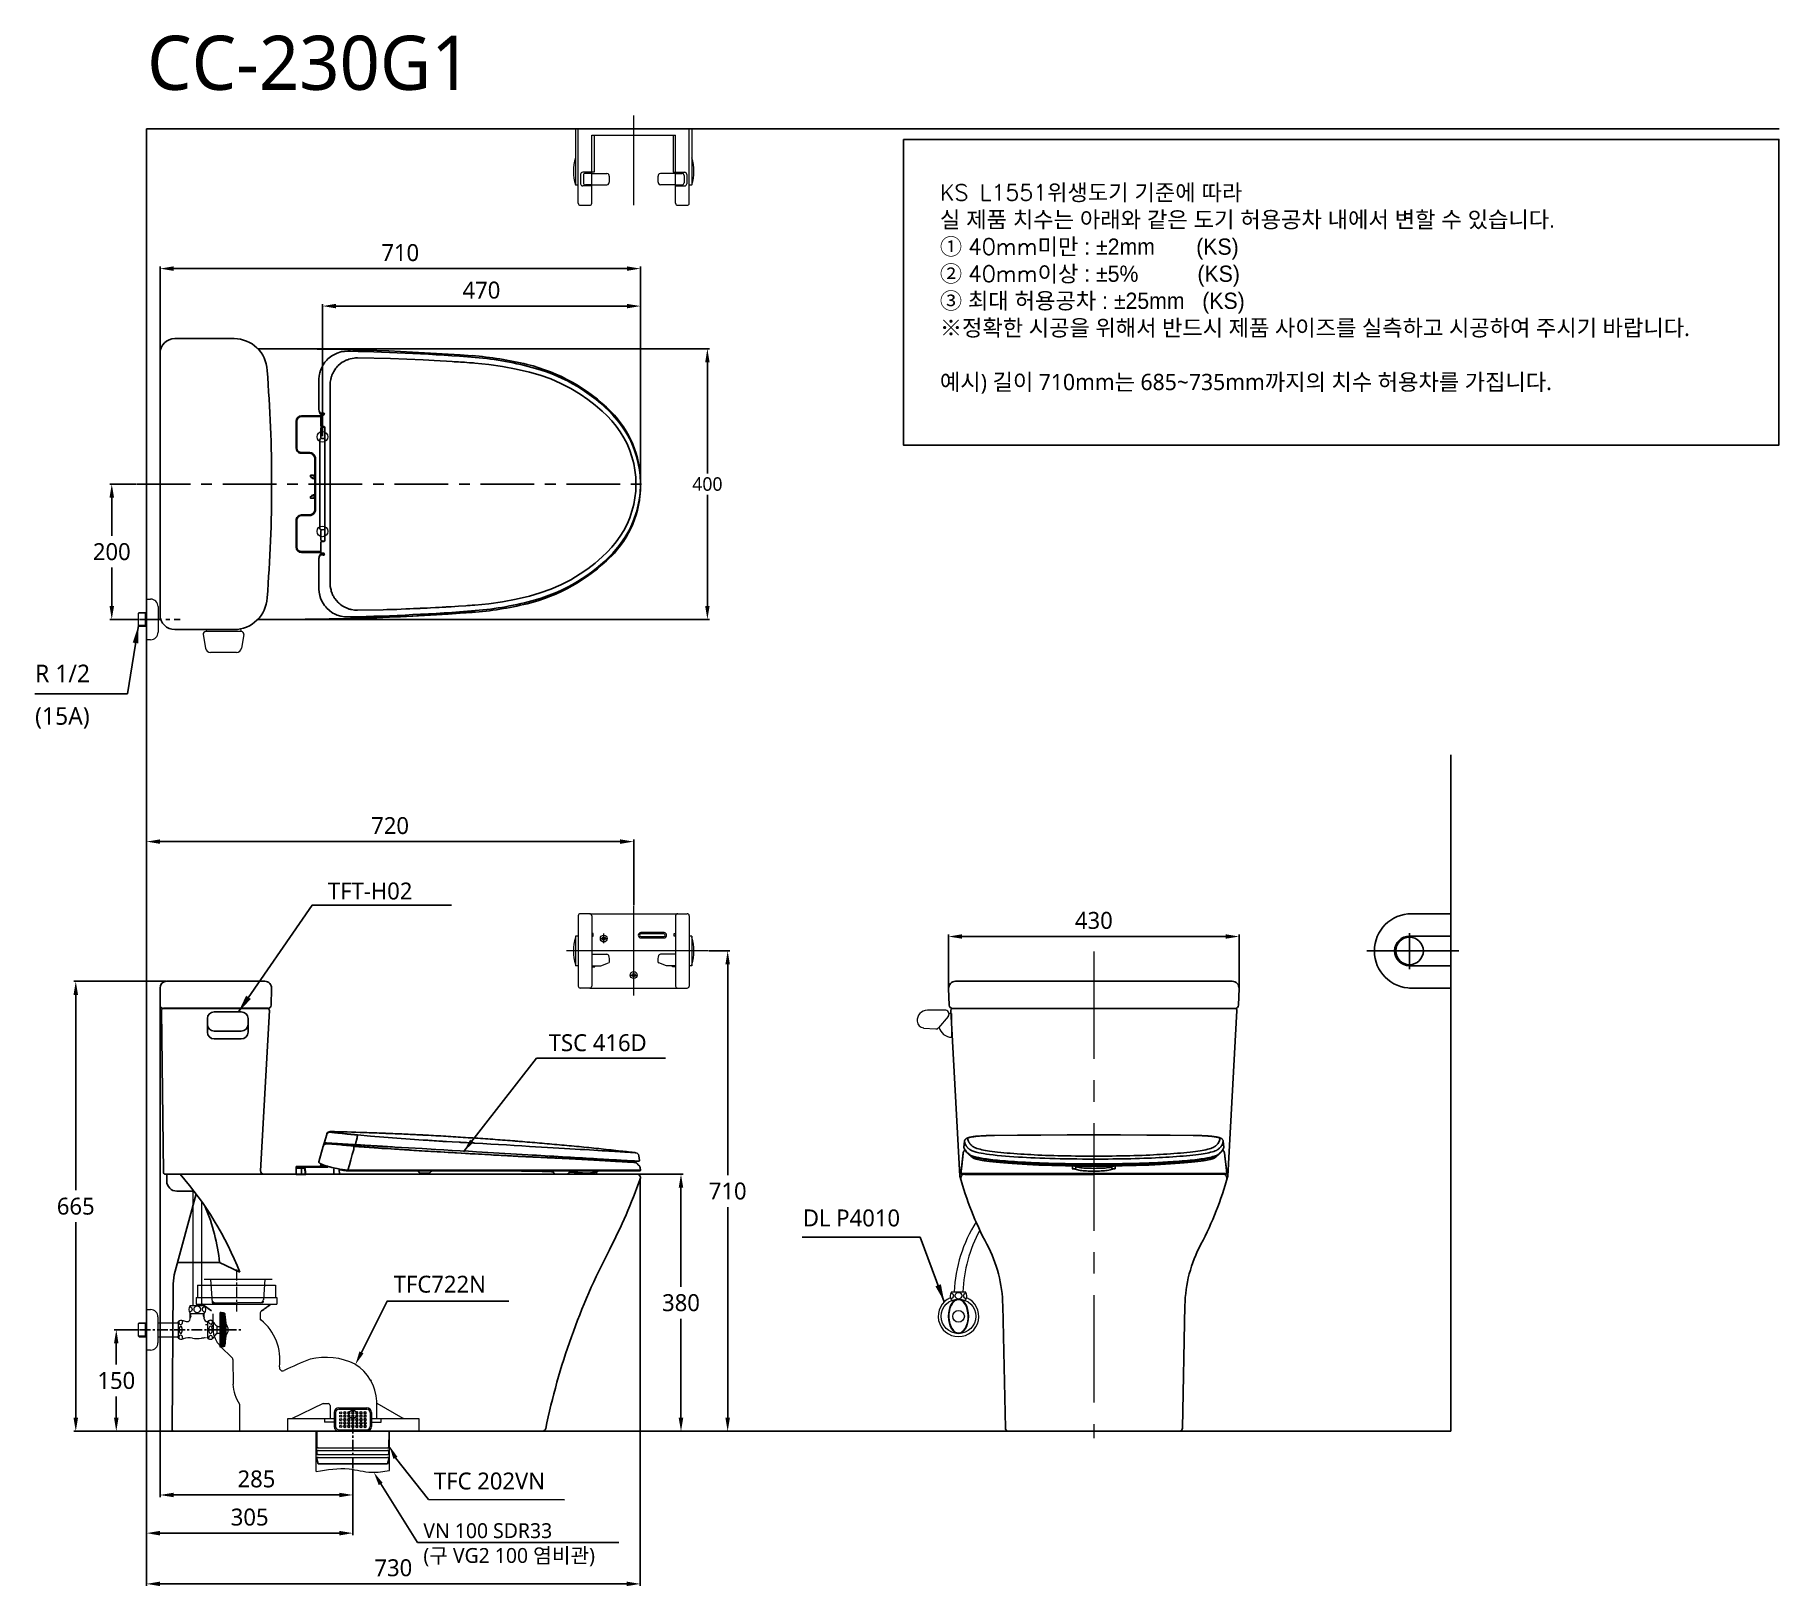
# Model space of a CAD drawing. Header units: millimetres. Extents: x 7362 to 9939, y 125 to 2418.
import ezdxf
from ezdxf.lldxf.tags import DXFTag

# ---------------------------------------------------------------- set-up
doc = ezdxf.new("R2010")
doc.units = ezdxf.units.MM
doc.header["$LTSCALE"] = 0.5
doc.linetypes.add('CENTER', pattern=[50.8, 31.75, -6.35, 6.35, -6.35])
doc.linetypes.add('HIDDEN', pattern=[0.375, 0.25, -0.125])
for name, color, linetype in [('1', 1, 'Continuous'), ('2', 2, 'Continuous'), ('3', 3, 'Continuous'), ('4', 4, 'Continuous'), ('6', 6, 'Continuous'), ('CEN', 1, 'CENTER'), ('FAUCET', 4, 'Continuous')]:
    doc.layers.add(name, color=color, linetype=linetype)
doc.styles.add('GHS', font='romans', dxfattribs={"bigfont": 'ghs'})
doc.styles.add('ROMANS', font='NanumGothic.ttf', dxfattribs={"height": 10.144927})
doc.styles.get("Standard").update_dxf_attribs({"font": 'NanumGothic.ttf'})
tags = doc.linetypes.add('DASHED', pattern=[0.75, 0.5, -0.25]).pattern_tags.tags
tags[6:7] = [DXFTag(74, 4), DXFTag(75, 0), DXFTag(340, '0'), DXFTag(46, 1.0), DXFTag(50, 0.0), DXFTag(44, 0.0), DXFTag(45, 0.0)]
tags[4:5] = [DXFTag(74, 4), DXFTag(75, 0), DXFTag(340, '0'), DXFTag(46, 1.0), DXFTag(50, 0.0), DXFTag(44, 0.0), DXFTag(45, 0.0)]
doc.dimstyles.new('ISO-25', dxfattribs={"dimtxt": 20, "dimasz": 20, "dimexe": 3, "dimexo": 1, "dimgap": 5, "dimtad": 1, "dimtoh": 1, "dimdec": 0, "dimtxsty": 'Standard', "dimcen": 0, "dimclrd": 3, "dimclre": 3, "dimclrt": 2, "dimadec": 0, "dimazin": 0, "dimtfac": 1, "dimtdec": 0, "dimtmove": 0, "dimatfit": 3, "dimfxl": 0, "dimarcsym": 0})
doc.dimstyles.get("Standard").update_dxf_attribs({"dimtxt": 2.5, "dimasz": 2, "dimexe": 2, "dimexo": 1, "dimgap": 1.5, "dimtad": 1, "dimdec": 0, "dimlfac": 10, "dimrnd": 0.5, "dimzin": 0, "dimdsep": 46, "dimtxsty": 'Standard', "dimcen": 0, "dimclrt": 2, "dimadec": 0, "dimazin": 0, "dimtfac": 1, "dimtdec": 0, "dimtmove": 0, "dimatfit": 3, "dimfxl": 0, "dimtolj": 1, "dimtzin": 0, "dimarcsym": 0})

msp = doc.modelspace()

# ---------------------------------------------------------------- texts
at = {"insert": (7527.7, 2416.5), "char_height": 80, "width": 1226.205, "attachment_point": 1, "style": 'GHS'}
msp.add_mtext('{\\fNanumGothic|b0|i0|c0|p50;CC-230G1}', dxfattribs=at)
at = {"layer": '2'}
for s, height, p in [('R 1/2', 26, (7362.2, 1461)), ('(15A)', 26, (7362.2, 1398.1)), ('TFT-H02', 25, (7794.8, 1139.9))]:
    msp.add_text(s, height=height, dxfattribs=at).set_placement(p)
at = {"layer": '2', "attachment_point": 4}
for s, insert, char_height, style in [('{\\Fromans|c129;KS L1551\\fGulim|b0|i0|c129|p50;위생도기 기준에 따라 \\P실 제품 치수는 아래와 같은 도기 허용공차 내에서 변할 수 있습니다. \\Fromans|c129;\\P\\fGulim|b0|i0|c129|p50;① \\Fromans|c129;40mm\\fGulim|b0|i0|c129|p50;미만 : ±2mm       (KS)\\Fromans|c129; \\P\\fGulim|b0|i0|c129|p50;② \\Fromans|c129;40mm\\fGulim|b0|i0|c129|p50;이상 : ±5%          (KS)\\Fromans|c129;\\P\\fGulim|b0|i0|c129|p50;③ 최대 허용공차 : ±25mm   (KS)}\\P※정확한 시공을 위해서 반드시 제품 사이즈를 실측하고 시공하여 주시기 바랍니다.\\P\\P예시) 길이 710mm는 685~735mm까지의 치수 허용차를 가집니다.', (8699.3, 2042.1), 24, 'ROMANS'), ('TSC 416D', (8121.3, 928), 25, 'ROMANS'), ('{\\fNanumGothic|b0|i0|c129|p50;DL P4010}', (8496.9, 669), 25, 'GHS'), ('TFC722N', (7892.1, 571.1), 25, 'ROMANS'), ('TFC 202VN', (7951.5, 280.2), 25, 'ROMANS'), ('VN 100 SDR33\\P(구 VG2 100 염비관)', (7936, 186.2), 22, 'ROMANS')]:
    msp.add_mtext(s, dxfattribs=dict(at, insert=insert, char_height=char_height, style=style))

# ---------------------------------------------------------------- blocks, each defined once
blk = doc.blocks.new('*D45')
at = {"layer": '1', "color": 3, "lineweight": -2}
for p, q in [((7526.8, 1226.4), (7526.8, 1228.4)), ((7546.8, 1225.4), (8226.8, 1225.4)), ((8246.8, 1131.5), (8246.8, 1228.4))]:
    blk.add_line(p, q, dxfattribs=at)
at = {"layer": '1', "color": 3}
for points in [[(7546.8, 1228.7), (7546.8, 1222.1), (7526.8, 1225.4)], [(8226.8, 1228.7), (8226.8, 1222.1), (8246.8, 1225.4)]]:
    blk.add_solid(points, dxfattribs=at)
at = {"layer": 'Defpoints', "color": 0}
for p in [(7526.8, 1225.4), (8246.8, 1225.4), (8246.8, 1130.5)]:
    blk.add_point(p, dxfattribs=at)
at = {"layer": '1', "color": 2, "insert": (7886.8, 1248.9), "char_height": 25, "attachment_point": 5}
blk.add_mtext('720', dxfattribs=at)
blk = doc.blocks.new('*D44')
at = {"color": 3, "lineweight": -2}
for p, q in [((7546.8, 982.9), (7546.8, 256.7)), ((7831.8, 298.8), (7831.8, 256.7)), ((7566.8, 259.7), (7811.8, 259.7))]:
    blk.add_line(p, q, dxfattribs=at)
at = {"color": 3}
for points in [[(7566.8, 263), (7566.8, 256.4), (7546.8, 259.7)], [(7811.8, 263), (7811.8, 256.4), (7831.8, 259.7)]]:
    blk.add_solid(points, dxfattribs=at)
at = {"layer": 'Defpoints', "color": 0}
for p in [(7546.8, 983.9), (7831.8, 299.8), (7831.8, 259.7)]:
    blk.add_point(p, dxfattribs=at)
at = {"color": 2, "insert": (7689.3, 283.3), "char_height": 25, "attachment_point": 5}
blk.add_mtext('285', dxfattribs=at)
blk = doc.blocks.new('*D54')
at = {"color": 3, "lineweight": -2}
for p, q in [((7526.8, 366), (7526.8, 200.3)), ((7831.8, 298.8), (7831.8, 200.3)), ((7546.8, 203.3), (7811.8, 203.3))]:
    blk.add_line(p, q, dxfattribs=at)
at = {"color": 3}
for points in [[(7546.8, 206.6), (7546.8, 199.9), (7526.8, 203.3)], [(7811.8, 206.6), (7811.8, 199.9), (7831.8, 203.3)]]:
    blk.add_solid(points, dxfattribs=at)
at = {"layer": 'Defpoints', "color": 0}
for p in [(7526.8, 367), (7831.8, 299.8), (7831.8, 203.3)]:
    blk.add_point(p, dxfattribs=at)
at = {"color": 2, "insert": (7679.3, 226.9), "char_height": 25, "attachment_point": 5}
blk.add_mtext('305', dxfattribs=at)
blk = doc.blocks.new('*D46')
at = {"color": 3, "lineweight": -2}
for p, q in [((7546.8, 1947.8), (7546.8, 2075.3)), ((7566.8, 2072.3), (8236.8, 2072.3)), ((8256.8, 1754.8), (8256.8, 2075.3))]:
    blk.add_line(p, q, dxfattribs=at)
at = {"color": 3}
for points in [[(7566.8, 2075.6), (7566.8, 2069), (7546.8, 2072.3)], [(8236.8, 2075.6), (8236.8, 2069), (8256.8, 2072.3)]]:
    blk.add_solid(points, dxfattribs=at)
at = {"layer": 'Defpoints', "color": 0}
for p in [(8256.8, 2072.3), (7546.8, 1946.8), (8256.8, 1753.8)]:
    blk.add_point(p, dxfattribs=at)
at = {"color": 2, "insert": (7901.8, 2095.8), "char_height": 25, "attachment_point": 5}
blk.add_mtext('710', dxfattribs=at)
blk = doc.blocks.new('*D47')
at = {"color": 3, "lineweight": -2}
for p, q in [((7786.8, 1824.7), (7786.8, 2019.9)), ((7806.8, 2016.9), (8236.8, 2016.9)), ((8256.8, 1754.8), (8256.8, 2019.9))]:
    blk.add_line(p, q, dxfattribs=at)
at = {"color": 3}
for points in [[(7806.8, 2020.2), (7806.8, 2013.6), (7786.8, 2016.9)], [(8236.8, 2020.2), (8236.8, 2013.6), (8256.8, 2016.9)]]:
    blk.add_solid(points, dxfattribs=at)
at = {"layer": 'Defpoints', "color": 0}
for p in [(8256.8, 2016.9), (7786.8, 1823.7), (8256.8, 1753.8)]:
    blk.add_point(p, dxfattribs=at)
at = {"color": 2, "insert": (8021.8, 2040.4), "char_height": 25, "attachment_point": 5}
blk.add_mtext('470', dxfattribs=at)
blk = doc.blocks.new('*D48')
at = {"color": 3, "lineweight": -2}
for p, q in [((8256.5, 726.1), (8256.5, 125.3)), ((7526.8, 352.8), (7526.8, 125.3)), ((7546.8, 128.3), (8236.5, 128.3))]:
    blk.add_line(p, q, dxfattribs=at)
at = {"color": 3}
for points in [[(7546.8, 131.7), (7546.8, 125), (7526.8, 128.3)], [(8236.5, 131.7), (8236.5, 125), (8256.5, 128.3)]]:
    blk.add_solid(points, dxfattribs=at)
at = {"layer": 'Defpoints', "color": 0}
for p in [(8256.5, 727.1), (7526.8, 353.8), (8256.5, 128.3)]:
    blk.add_point(p, dxfattribs=at)
at = {"color": 2, "insert": (7891.6, 152), "char_height": 25, "attachment_point": 5}
blk.add_mtext('730', dxfattribs=at)
blk = doc.blocks.new('*D49')
at = {"color": 3, "lineweight": -2}
for p, q in [((8712.2, 1009.5), (8712.2, 1088.1)), ((8732.2, 1085.1), (9121.4, 1085.1)), ((9141.4, 1009.5), (9141.4, 1088.1))]:
    blk.add_line(p, q, dxfattribs=at)
at = {"color": 3}
for points in [[(8732.2, 1088.5), (8732.2, 1081.8), (8712.2, 1085.1)], [(9121.4, 1088.5), (9121.4, 1081.8), (9141.4, 1085.1)]]:
    blk.add_solid(points, dxfattribs=at)
at = {"layer": 'Defpoints', "color": 0}
for p in [(9141.4, 1085.1), (8712.2, 1008.5), (9141.4, 1008.5)]:
    blk.add_point(p, dxfattribs=at)
at = {"color": 2, "insert": (8926.8, 1108.8), "char_height": 25, "attachment_point": 5}
blk.add_mtext('430', dxfattribs=at)
blk = doc.blocks.new('*D50')
at = {"color": 3, "lineweight": -2}
for p, q in [((7511.4, 1753.8), (7472.5, 1753.8)), ((7475.5, 1733.8), (7475.5, 1677.4)), ((7475.5, 1573.8), (7475.5, 1630.3)), ((7516.1, 1553.8), (7472.5, 1553.8))]:
    blk.add_line(p, q, dxfattribs=at)
at = {"color": 3}
for points in [[(7472.2, 1733.8), (7478.9, 1733.8), (7475.5, 1753.8)], [(7472.2, 1573.8), (7478.9, 1573.8), (7475.5, 1553.8)]]:
    blk.add_solid(points, dxfattribs=at)
at = {"layer": 'Defpoints', "color": 0}
for p in [(7512.4, 1753.8), (7475.5, 1553.8), (7517.1, 1553.8)]:
    blk.add_point(p, dxfattribs=at)
at = {"color": 2, "insert": (7475.5, 1653.8), "char_height": 25, "attachment_point": 5}
blk.add_mtext('200', dxfattribs=at)
blk = doc.blocks.new('*D51')
at = {"color": 3, "lineweight": -2}
for p, q in [((7555.8, 1018.9), (7419.3, 1018.9)), ((7422.3, 998.9), (7422.3, 710)), ((7422.3, 373.8), (7422.3, 662.8)), ((7566.7, 353.8), (7419.3, 353.8))]:
    blk.add_line(p, q, dxfattribs=at)
at = {"color": 3}
for points in [[(7419, 998.9), (7425.7, 998.9), (7422.3, 1018.9)], [(7419, 373.8), (7425.7, 373.8), (7422.3, 353.8)]]:
    blk.add_solid(points, dxfattribs=at)
at = {"layer": 'Defpoints', "color": 0}
for p in [(7556.8, 1018.9), (7422.3, 353.8), (7567.7, 353.8)]:
    blk.add_point(p, dxfattribs=at)
at = {"color": 2, "insert": (7422.3, 686.4), "char_height": 25, "attachment_point": 5}
blk.add_mtext('665', dxfattribs=at)
blk = doc.blocks.new('*D52')
at = {"color": 3, "lineweight": -2}
for p, q in [((7516.1, 503.8), (7479.2, 503.8)), ((7482.2, 483.8), (7482.2, 452.4)), ((7482.2, 373.8), (7482.2, 405.3)), ((7566.7, 353.8), (7479.2, 353.8))]:
    blk.add_line(p, q, dxfattribs=at)
at = {"color": 3}
for points in [[(7478.8, 483.8), (7485.5, 483.8), (7482.2, 503.8)], [(7478.8, 373.8), (7485.5, 373.8), (7482.2, 353.8)]]:
    blk.add_solid(points, dxfattribs=at)
at = {"layer": 'Defpoints', "color": 0}
for p in [(7517.1, 503.8), (7482.2, 353.8), (7567.7, 353.8)]:
    blk.add_point(p, dxfattribs=at)
at = {"color": 2, "insert": (7482.2, 428.8), "char_height": 25, "attachment_point": 5}
blk.add_mtext('150', dxfattribs=at)
blk = doc.blocks.new('*D53')
at = {"color": 3, "lineweight": -2}
for p, q in [((8229.6, 733.8), (8319.7, 733.8)), ((8316.7, 713.8), (8316.7, 567.4)), ((8316.7, 373.8), (8316.7, 520.2)), ((8103.1, 353.8), (8319.7, 353.8))]:
    blk.add_line(p, q, dxfattribs=at)
at = {"color": 3}
for points in [[(8313.3, 713.8), (8320, 713.8), (8316.7, 733.8)], [(8313.3, 373.8), (8320, 373.8), (8316.7, 353.8)]]:
    blk.add_solid(points, dxfattribs=at)
at = {"layer": 'Defpoints', "color": 0}
for p in [(8228.6, 733.8), (8102.1, 353.8), (8316.7, 353.8)]:
    blk.add_point(p, dxfattribs=at)
at = {"color": 2, "insert": (8316.7, 543.8), "char_height": 25, "attachment_point": 5}
blk.add_mtext('380', dxfattribs=at)
blk = doc.blocks.new('*D55')
at = {"color": 3, "lineweight": -2}
for p, q in [((8357.7, 1063.8), (8388.7, 1063.8)), ((8385.7, 1043.8), (8385.7, 732.3)), ((8385.7, 373.8), (8385.7, 685.3)), ((8103.1, 353.8), (8388.7, 353.8))]:
    blk.add_line(p, q, dxfattribs=at)
at = {"color": 3}
for points in [[(8382.3, 1043.8), (8389, 1043.8), (8385.7, 1063.8)], [(8382.3, 373.8), (8389, 373.8), (8385.7, 353.8)]]:
    blk.add_solid(points, dxfattribs=at)
at = {"layer": 'Defpoints', "color": 0}
for p in [(8356.7, 1063.8), (8102.1, 353.8), (8385.7, 353.8)]:
    blk.add_point(p, dxfattribs=at)
at = {"color": 2, "insert": (8385.7, 708.8), "char_height": 25, "attachment_point": 5}
blk.add_mtext('710', dxfattribs=at)
blk = doc.blocks.new('*D56')
at = {"color": 3, "lineweight": -2}
for p, q in [((7727.2, 1953.8), (8358.7, 1953.8)), ((8355.7, 1933.8), (8355.7, 1769.6)), ((8355.7, 1573.8), (8355.7, 1738)), ((7727.2, 1553.8), (8358.7, 1553.8))]:
    blk.add_line(p, q, dxfattribs=at)
at = {"color": 3}
for points in [[(8352.4, 1933.8), (8359, 1933.8), (8355.7, 1953.8)], [(8352.4, 1573.8), (8359, 1573.8), (8355.7, 1553.8)]]:
    blk.add_solid(points, dxfattribs=at)
at = {"layer": 'Defpoints', "color": 0}
for p in [(7726.2, 1953.8), (7726.2, 1553.8), (8355.7, 1553.8)]:
    blk.add_point(p, dxfattribs=at)
at = {"color": 2, "insert": (8355.7, 1753.8), "char_height": 20, "attachment_point": 5}
blk.add_mtext('400', dxfattribs=at)

# ---------------------------------------------------------------- dimensions: what is measured, and where the dimension line sits
for base, p1, picture, middle in [((8256.8, 2072.3), (7546.8, 1946.8), '*D46', (7901.8, 2072.3)), ((8256.8, 2016.9), (7786.8, 1823.7), '*D47', (8021.8, 2016.9))]:
    dim = msp.add_linear_dim(base=base, p1=p1, p2=(8256.8, 1753.8), dimstyle='ISO-25', override={"dimscale": 1, "dimtxt": 25, "dimgap": 10, "dimarcsym": 1})
    dim.commit()
    dim.dimension.update_dxf_attribs({"geometry": picture, "text_midpoint": middle, "dimtype": 160})
for base, p1, p2, override, picture, middle in [((8355.7, 1553.8), (7726.2, 1953.8), (7726.2, 1553.8), {"dimtad": 0, "dimtih": 1, "dimarcsym": 1}, '*D56', (8355.7, 1753.8)), ((7475.5, 1553.8), (7512.4, 1753.8), (7517.1, 1553.8), {"dimtxt": 25, "dimgap": 10, "dimtad": 0, "dimtih": 1, "dimarcsym": 1}, '*D50', (7475.5, 1653.8)), ((8385.7, 353.8), (8356.7, 1063.8), (8102.1, 353.8), {"dimtxt": 25, "dimgap": 10, "dimtad": 0, "dimtih": 1, "dimarcsym": 1}, '*D55', (8385.7, 708.8)), ((8316.7, 353.8), (8228.6, 733.8), (8102.1, 353.8), {"dimtxt": 25, "dimgap": 10, "dimtad": 0, "dimtih": 1, "dimarcsym": 1}, '*D53', (8316.7, 543.8))]:
    dim = msp.add_linear_dim(base=base, p1=p1, p2=p2, angle=90, dimstyle='ISO-25', override=override)
    dim.commit()
    dim.dimension.update_dxf_attribs({"geometry": picture, "text_midpoint": middle})
dim = msp.add_linear_dim(base=(9141.4, 1085.1), p1=(8712.2, 1008.5), p2=(9141.4, 1008.5), text='430', dimstyle='ISO-25', override={"dimscale": 1, "dimtxt": 25, "dimgap": 10, "dimtxsty": 'Standard', "dimarcsym": 1})
dim.commit()
dim.dimension.update_dxf_attribs({"geometry": '*D49', "text_midpoint": (8926.8, 1108.8)})
for base, p1, picture, middle in [((7422.3, 353.8), (7556.8, 1018.9), '*D51', (7422.3, 686.4)), ((7482.2, 353.8), (7517.1, 503.8), '*D52', (7482.2, 428.8))]:
    dim = msp.add_linear_dim(base=base, p1=p1, p2=(7567.7, 353.8), angle=90, dimstyle='ISO-25', override={"dimtxt": 25, "dimgap": 10, "dimtad": 0, "dimtih": 1, "dimarcsym": 1})
    dim.commit()
    dim.dimension.update_dxf_attribs({"geometry": picture, "text_midpoint": middle, "dimtype": 160})
for base, p1, p2, picture, middle in [((7831.8, 259.7), (7546.8, 983.9), (7831.8, 299.8), '*D44', (7689.3, 283.3)), ((8256.5, 128.3), (7526.8, 353.8), (8256.5, 727.1), '*D48', (7891.6, 152)), ((7831.8, 203.3), (7526.8, 367), (7831.8, 299.8), '*D54', (7679.3, 226.9))]:
    dim = msp.add_linear_dim(base=base, p1=p1, p2=p2, dimstyle='ISO-25', override={"dimscale": 1, "dimtxt": 25, "dimgap": 10, "dimarcsym": 1})
    dim.commit()
    dim.dimension.update_dxf_attribs({"geometry": picture, "text_midpoint": middle})
at = {"layer": '1'}
dim = msp.add_linear_dim(base=(8246.8, 1225.4), p1=(7526.8, 1225.4), p2=(8246.8, 1130.5), dimstyle='ISO-25', override={"dimscale": 1, "dimtxt": 25, "dimgap": 10, "dimarcsym": 1}, dxfattribs=at)
dim.commit()
dim.dimension.update_dxf_attribs({"geometry": '*D45', "text_midpoint": (7886.8, 1248.9)})

# ---------------------------------------------------------------- linework, layer by layer
at = {"color": 7}
for p, q in [((7568.8, 1968.8), (7656.2, 1968.8)), ((7546.8, 1946.8), (7546.8, 1560.8)), ((7691.3, 1953.8), (7726.2, 1953.8)), ((7691.3, 1553.8), (7726.2, 1553.8)), ((7568.8, 1538.8), (7656.2, 1538.8)), ((7546.8, 1008.9), (7546.8, 983.9)), ((7701.8, 1018.9), (7556.8, 1018.9)), ((7711.8, 1008.5), (7710.9, 983.7)), ((8712.2, 1008.5), (8713.1, 983.7)), ((8722.2, 1018.9), (9131.4, 1018.9)), ((9141.4, 1008.5), (9140.5, 983.7)), ((7548.9, 975.8), (7551.8, 736.7)), ((7705.5, 978.9), (7551.9, 978.9)), ((7708.5, 975.8), (7695.3, 739)), ((8715.4, 975.8), (8729, 730.8)), ((8718.1, 978.9), (9135.5, 978.9)), ((8718.4, 978.9), (9135.2, 978.9)), ((9138.2, 975.8), (9124.6, 730.8)), ((7554.8, 733.8), (7686.2, 733.8)), ((7556.8, 723.8), (7556.8, 733.8)), ((7686.2, 733.8), (8251.8, 733.8)), ((7567.9, 585), (7600.1, 704.9)), ((7571.8, 708.8), (7597.1, 708.8)), ((7634.9, 603.3), (7572.8, 603.3)), ((7634.9, 603.3), (7664.7, 588.8)), ((7566.3, 567.7), (7564.7, 356.8)), ((8796, 358.7), (8792.3, 539.7)), ((9057.6, 358.7), (9061.3, 539.7)), ((7638.7, 353.8), (7567.7, 353.8)), ((8102.1, 353.8), (7638.7, 353.8)), ((9014.3, 353.8), (8801, 353.8)), ((9052.6, 353.8), (9014.3, 353.8))]:
    msp.add_line(p, q, dxfattribs=at)
at = {"color": 2}
for p, q in [((7828.2, 1950.2), (7828.2, 1950.2)), ((8012.6, 1940.9), (8012.6, 1940.9)), ((8101.8, 1924.8), (8101.8, 1924.8)), ((7781.5, 1898.4), (7781.5, 1866.5)), ((7786.1, 1856.4), (7786.5, 1856.4)), ((7786.1, 1856.4), (7786.6, 1856.4)), ((7748, 1807.3), (7748, 1846.7)), ((7748, 1846.7), (7748, 1846.7)), ((7749, 1846.7), (7749, 1807.3)), ((7762.3, 1854.8), (7755.9, 1854.8)), ((7784.3, 1853.7), (7756, 1853.7)), ((7762.3, 1854.8), (7784.4, 1854.8)), ((7762.3, 1854.8), (7762.3, 1854.8)), ((7784.3, 1854.3), (7784.3, 1840.2)), ((7784.5, 1835.9), (7784.5, 1822.8)), ((7784.9, 1855.6), (7788, 1855.8)), ((7784.9, 1839), (7789.2, 1838.7)), ((7790.6, 1674), (7790.6, 1833.7)), ((8216, 1855.8), (8216, 1855.8)), ((7748, 1807.3), (7748, 1807.3)), ((7783.2, 1688.1), (7783.2, 1819.6)), ((7786.4, 1821.3), (7789.4, 1821.1)), ((7756, 1800.3), (7767.7, 1800.3)), ((7767.6, 1799.3), (7756, 1799.3)), ((7775.6, 1770), (7775.6, 1791.3)), ((7776.7, 1791.3), (7776.7, 1716.3)), ((7769, 1766.3), (7769, 1766.1)), ((7769, 1765.2), (7769, 1766.1)), ((7769.3, 1765), (7769.1, 1764.8)), ((7769.2, 1766.1), (7769.2, 1765.2)), ((7769.5, 1766.8), (7773.7, 1766.8)), ((7769.5, 1766.8), (7769.5, 1766.6)), ((7769.5, 1766.6), (7774.2, 1766.6)), ((7774.2, 1766.4), (7769.5, 1766.4)), ((7774.5, 1766.8), (7774.2, 1766.6)), ((7774.2, 1766.4), (7774.2, 1766.6)), ((7774.5, 1764.9), (7774.5, 1766.1)), ((7774.7, 1766.1), (7775, 1766.3)), ((7774.7, 1766.1), (7774.7, 1764.9)), ((7775, 1765.2), (7775, 1766.3)), ((7775.2, 1761.7), (7775.2, 1761.7)), ((7775.6, 1764.9), (7775.6, 1770)), ((7775.6, 1769.5), (7775.6, 1769.3)), ((7775.6, 1764.5), (7775.6, 1769.3)), ((7775.7, 1763.8), (7775.6, 1764.2)), ((7775.6, 1761), (7775.6, 1761.7)), ((7775.6, 1761), (7775.6, 1760.9)), ((7775.6, 1747.3), (7775.6, 1760.4)), ((7775.7, 1763.7), (7775.7, 1758.8)), ((7775.7, 1758.8), (7775.7, 1753.8)), ((7769, 1733.5), (7769, 1734.5)), ((7769, 1733.5), (7769, 1733.4)), ((7769.1, 1734.8), (7769.3, 1734.7)), ((7769.2, 1734.5), (7769.2, 1733.5)), ((7769.5, 1733.2), (7774.2, 1733.2)), ((7774.2, 1733), (7769.5, 1733)), ((7769.5, 1733), (7769.5, 1732.9)), ((7769.5, 1732.9), (7773.7, 1732.9)), ((7774.2, 1733), (7774.2, 1733.2)), ((7774.2, 1733), (7774.5, 1732.9)), ((7774.5, 1733.5), (7774.5, 1734.7)), ((7774.7, 1734.7), (7774.7, 1733.5)), ((7775, 1733.4), (7774.7, 1733.5)), ((7775, 1733.4), (7775, 1734.5)), ((7775.2, 1738), (7775.2, 1737.9)), ((7775.6, 1746.8), (7775.6, 1746.6)), ((7775.6, 1738.4), (7775.6, 1746.6)), ((7775.6, 1743.5), (7775.7, 1743.8)), ((7775.6, 1742.8), (7775.6, 1737.7)), ((7775.6, 1738.4), (7775.6, 1738.2)), ((7775.6, 1737.7), (7775.6, 1716.3)), ((7775.7, 1748.8), (7775.7, 1744)), ((7767.6, 1708.3), (7756, 1708.3)), ((7756, 1708.3), (7756, 1708.3)), ((7767.7, 1707.3), (7756, 1707.3)), ((7748, 1661), (7748, 1700.3)), ((7749, 1700.3), (7749, 1661)), ((7784.5, 1684.8), (7784.5, 1671.7)), ((7789.4, 1686.5), (7786.4, 1686.3)), ((7748, 1661), (7748, 1661)), ((7748, 1661), (7748, 1661)), ((7762.3, 1652.8), (7755.9, 1652.8)), ((7756, 1654), (7784.3, 1654)), ((7784.4, 1652.8), (7762.3, 1652.8)), ((7762.3, 1652.8), (7762.3, 1652.8)), ((7784.3, 1667.4), (7784.3, 1653.3)), ((7784.9, 1668.7), (7789.2, 1669)), ((7784.9, 1652.1), (7788, 1651.9)), ((7786.5, 1651.3), (7786.1, 1651.3)), ((7786.6, 1651.3), (7786.1, 1651.3)), ((8216, 1651.9), (8216, 1651.9)), ((7781.5, 1641.3), (7781.5, 1609.3)), ((8101.8, 1582.8), (8101.8, 1582.8)), ((7828.2, 1557.5), (7828.2, 1557.5)), ((7781.5, 752.1), (7788, 775.2)), ((7789.2, 779.3), (7789.3, 779.6)), ((7789.3, 779.6), (7789.7, 781.1)), ((7789.7, 781.1), (7789.8, 781.2)), ((7789.8, 781.4), (7790.6, 784)), ((8735.7, 782.5), (8734.7, 773.6)), ((9118.9, 773.6), (9117.9, 782.5)), ((7785.3, 747.8), (7785.2, 746.3)), ((8255.3, 754), (8254.5, 761.1)), ((8733.8, 765.4), (8730.4, 735.1)), ((9123.2, 735.1), (9119.8, 765.4)), ((7747.9, 743.8), (7747.9, 744.3)), ((7747.9, 743.3), (7747.9, 743.8)), ((7755.9, 743.3), (7747.9, 743.3)), ((7747.9, 742.6), (7747.9, 742.7)), ((7747.9, 733.2), (7747.9, 742.6)), ((7755.9, 733.3), (7747.9, 733.2)), ((7748.4, 743.2), (7755.9, 743.2)), ((7748.9, 745.3), (7755.9, 745.3)), ((7756.9, 743.2), (7755.8, 743.2)), ((7755.8, 743.2), (7755.8, 743.2)), ((7791.7, 745.3), (7755.9, 745.3)), ((7755.9, 744.3), (7794.9, 744.3)), ((7755.9, 743.3), (7755.9, 744.3)), ((7755.9, 743.3), (7759, 743.3)), ((7757.8, 743.2), (7755.9, 743.2)), ((7759, 742.7), (7755.9, 742.7)), ((7761.5, 733.4), (7755.9, 733.3)), ((7757.4, 743.3), (7757.4, 743.2)), ((7759, 743.2), (7757.8, 743.2)), ((7758.6, 743.2), (7758.6, 743.3)), ((7759, 743.2), (7759, 742.7)), ((7761.5, 736), (7760.9, 740.9)), ((7761.4, 741), (7762, 736)), ((7762.3, 733.4), (7761.5, 741)), ((7761.5, 736), (7761.5, 733.4)), ((7762, 733.4), (7761.5, 733.4)), ((7762, 736), (7762, 733.4)), ((7762, 733.4), (7762.3, 733.4)), ((7762.3, 733.4), (7803.9, 734.1)), ((7788.9, 746.3), (7785.2, 746.3)), ((7811.9, 734.3), (7803.9, 734.1)), ((7811.8, 740.4), (7811.9, 734.3)), ((8012.6, 739.9), (7828.2, 739.9)), ((8012.5, 738.8), (7828.2, 738.8)), ((8101.5, 738.8), (8012.5, 738.8)), ((8101.8, 739.9), (8012.6, 739.9)), ((8215.3, 738.8), (8101.5, 738.8)), ((8216, 739.9), (8101.8, 739.9)), ((8255.8, 738.8), (8215.3, 738.8)), ((8256.8, 739.9), (8216, 739.9)), ((8256.4, 743.4), (8256.8, 739.9)), ((8730.5, 734.9), (8739.7, 734.9)), ((8731.5, 733.8), (8740.7, 733.8)), ((8739.7, 734.9), (8755.8, 734.9)), ((8740.7, 733.8), (8756.8, 733.8)), ((8755.8, 734.9), (8824.8, 734.9)), ((8756.8, 733.8), (8825.5, 733.8)), ((8824.8, 734.9), (8926.8, 734.9)), ((8825.5, 733.8), (9028.1, 733.8)), ((8926.8, 734.9), (9028.7, 734.9)), ((9028.1, 733.8), (9096.8, 733.8)), ((9028.7, 734.9), (9097.8, 734.9)), ((9096.8, 733.8), (9112.8, 733.8)), ((9097.8, 734.9), (9113.8, 734.9)), ((9112.8, 733.8), (9122.1, 733.8)), ((9113.8, 734.9), (9123.1, 734.9)), ((7778.5, 329.3), (7778.4, 353.8)), ((7885.2, 353.8), (7885.1, 329.3)), ((7780.3, 319.3), (7778.3, 319.3)), ((7778.3, 315.3), (7780.6, 315.3)), ((7778.5, 325.3), (7780.6, 325.3)), ((7778.5, 319.3), (7778.5, 325.3)), ((7778.5, 312.8), (7778.5, 315.3)), ((7780.4, 305.8), (7778.5, 312.8)), ((7883, 325.3), (7885.1, 325.3)), ((7883, 315.3), (7885.3, 315.3)), ((7885, 312.8), (7883.2, 305.8)), ((7885.1, 329.3), (7883.3, 329.3)), ((7885.3, 319.3), (7883.3, 319.3)), ((7885.1, 315.3), (7885, 312.8)), ((7885.1, 325.3), (7885.1, 319.3)), ((7782.4, 305.8), (7780.4, 305.8)), ((7782.4, 305.8), (7831.8, 305.8)), ((7831.8, 305.8), (7881.2, 305.8)), ((7883.2, 305.8), (7881.2, 305.8))]:
    msp.add_line(p, q, dxfattribs=at)
at = {"color": 1, "linetype": 'CENTER', "lineweight": 5, "ltscale": 10}
msp.add_line((8926.8, 1063.1), (8926.8, 343.8), dxfattribs=at)
for p, q in [((7711.8, 1008.9), (7711.8, 1008.7)), ((7780.3, 329.3), (7778.5, 329.3))]:
    msp.add_line(p, q)
at = {"linetype": 'Continuous', "lineweight": 0}
msp.add_line((8716.6, 971.5), (8716.6, 936.2), dxfattribs=at)
at = {"color": 2, "linetype": 'Continuous', "lineweight": 0}
for p, q in [((7602.4, 569.7), (7717.4, 569.7)), ((7602.4, 569.7), (7602.4, 551.7)), ((7717.4, 569.7), (7717.4, 551.7)), ((7600.4, 551.7), (7719.4, 551.7)), ((7600.4, 551.7), (7600.4, 541.7)), ((7600.4, 541.7), (7719.4, 541.7)), ((7623, 531.7), (7609.2, 541.7)), ((7696.8, 531.7), (7710.7, 541.7)), ((7719.4, 551.7), (7719.4, 541.7)), ((7625.1, 527.6), (7625.2, 504.4)), ((7694.8, 527.6), (7694.7, 520.6)), ((7635.8, 479.8), (7653.7, 462.1)), ((7654.6, 460), (7654.7, 423.4)), ((7664.7, 353.8), (7664.7, 392.3)), ((7787.8, 394.8), (7741.1, 372.4)), ((7787.8, 394.8), (7795.2, 394.8)), ((7798.2, 391.8), (7798.2, 372.4)), ((7811.3, 388.4), (7852.3, 388.4)), ((7811.3, 386.6), (7852.3, 386.6)), ((7867.1, 372.9), (7867.1, 398.1)), ((7867.3, 395.6), (7905.6, 373.3)), ((7804.3, 372.4), (7735, 372.4)), ((7735, 372.4), (7735, 353.8)), ((7790.1, 372.4), (7790.1, 367.3)), ((7804.3, 367.3), (7790.1, 367.3)), ((7804.3, 381.4), (7804.3, 360.8)), ((7806.3, 381.6), (7806.3, 361.1)), ((7857.3, 381.6), (7857.3, 361.1)), ((7859.3, 381.4), (7859.3, 360.8)), ((7859.3, 372.9), (7929.2, 372.9)), ((7859.3, 367.3), (7873.7, 367.3)), ((7873.7, 367.3), (7873.7, 372.9)), ((7929.2, 372.9), (7929.2, 353.8)), ((7664.7, 353.8), (7929.2, 353.8)), ((7811.3, 356.1), (7852.3, 356.1)), ((7777.8, 328.8), (7777.8, 325.8)), ((7778.5, 329.3), (7778.3, 329.3)), ((7778.5, 325.3), (7778.3, 325.3)), ((7778.5, 329.3), (7885.3, 329.3)), ((7778.5, 325.3), (7885.3, 325.3)), ((7780.3, 319.3), (7883.3, 319.3)), ((7780.6, 315.3), (7883, 315.3)), ((7885.8, 328.8), (7885.8, 325.8))]:
    msp.add_line(p, q, dxfattribs=at)
at = {"color": 7, "linetype": 'Continuous'}
for p, q in [((7687.8, 353.8), (7940.6, 353.8)), ((7940.6, 353.8), (8205.1, 353.8))]:
    msp.add_line(p, q, dxfattribs=at)
at = {"color": 3, "linetype": 'Continuous', "lineweight": 0}
for p, q in [((7777.8, 294.4), (7777.8, 353.8)), ((7885.8, 295.9), (7885.8, 353.8))]:
    msp.add_line(p, q, dxfattribs=at)
at = {"color": 2}
for points in [[(7800.5, 1943.2), (7798.6, 1941.9), (7796.7, 1940.4), (7794.9, 1938.8), (7793.2, 1937), (7790.4, 1933.8), (7788, 1930.1), (7787.4, 1929.2), (7786.8, 1928.2), (7786.3, 1927.2), (7785.8, 1926.1), (7785.3, 1925.1), (7784.8, 1924), (7784.4, 1922.9), (7784, 1921.7), (7783.7, 1921), (7783.4, 1919.8), (7783, 1918.3), (7782.5, 1916.4), (7781.9, 1913.3), (7781.5, 1909.5), (7781.4, 1905)], [(7798.2, 1900.6), (7798.4, 1904.5), (7799, 1908.4), (7799.2, 1909.5), (7799.5, 1910.6), (7799.8, 1911.7), (7800.1, 1912.8), (7800.5, 1913.8), (7800.9, 1914.9), (7801.3, 1915.9), (7801.7, 1916.9), (7802.5, 1918.3), (7803.5, 1920.4), (7805.1, 1922.9), (7806.7, 1925), (7808.1, 1926.8), (7809.3, 1928), (7810.1, 1928.9), (7813.1, 1931.5), (7816.2, 1933.8), (7817.4, 1934.5), (7818.5, 1935.1), (7819.6, 1935.7), (7820.8, 1936.3), (7822, 1936.9), (7823.2, 1937.4), (7824.2, 1937.7), (7825.7, 1938.3), (7827.9, 1938.9), (7830.8, 1939.6), (7833.5, 1940), (7835.7, 1940.2), (7837.4, 1940.2), (7838.6, 1940.2)], [(7824.4, 1950.2), (7819.3, 1950), (7813.9, 1949.1), (7808.5, 1947.4), (7804.5, 1945.6), (7800.5, 1943.3), (7800.5, 1943.2)], [(7824.4, 1950.2), (7828.2, 1950.2)], [(7828.2, 1950.2), (7824.4, 1950.2)], [(7824.4, 1950.2), (7824.4, 1950.2), (7824.4, 1950.2)], [(7838.6, 1940.2), (7887.2, 1939.2), (7935.8, 1937.3), (7944.3, 1936.9), (7952.1, 1936.5), (7960.6, 1936), (7970, 1935.4), (7978.6, 1934.9), (7981.7, 1934.7), (7984.8, 1934.5), (7988, 1934.3), (7990.9, 1934.1), (7993.5, 1934), (7996.6, 1933.8), (8000.1, 1933.5), (8004.1, 1933.2), (8007.6, 1933), (8010.3, 1932.8), (8012.2, 1932.6)], [(8012.2, 1932.6), (8032.6, 1930.7), (8052.9, 1927.8), (8073.1, 1923.9), (8093, 1919.2), (8108.8, 1914.7), (8124.2, 1909.2), (8139.3, 1902.6), (8153.8, 1895.1), (8167.8, 1886.7), (8179.1, 1878.9), (8189.9, 1870.5), (8200.2, 1861.6), (8207.6, 1854.5), (8214.6, 1847.1), (8221.1, 1839.2), (8227, 1830.9), (8232.3, 1822.2), (8237, 1813.1), (8241, 1803.7), (8244.2, 1794.1), (8246.8, 1784.2), (8248.7, 1774.2), (8249.8, 1764), (8250.2, 1753.8)], [(7781.5, 1898.4), (7781.4, 1905)], [(7781.5, 1898.4), (7781.5, 1898.4), (7781.5, 1898.4)], [(7798.2, 1900.6), (7798.2, 1866.4), (7798.2, 1832.2)], [(7781.5, 1866.5), (7781.6, 1864.2), (7781.9, 1862.2), (7782.4, 1860.5), (7782.9, 1859.1), (7783.6, 1857.9), (7784.3, 1857.1), (7785.1, 1856.6), (7786.1, 1856.4)], [(7788.1, 1858.6), (7784.2, 1858.4)], [(7786.1, 1856.4), (7785.4, 1856.5), (7784.8, 1857), (7784.4, 1857.6), (7784.2, 1858.4)], [(7786.1, 1856.4), (7789, 1856.6)], [(7786.5, 1856.4), (7786.7, 1856.4)], [(7788, 1855.8), (7788.3, 1855.6), (7788.6, 1855.8), (7789, 1856.2), (7789.2, 1856.8), (7789.5, 1857.6), (7789.7, 1858.6)], [(7789.6, 1858.4), (7789.4, 1857.5), (7789.2, 1856.8), (7788.6, 1856), (7788, 1855.8)], [(7788.1, 1858.6), (7788.9, 1858.7), (7789.6, 1858.7)], [(7748, 1846.7), (7748, 1846.7)], [(7787.9, 1838), (7787.5, 1838), (7786.8, 1837.9), (7786.3, 1837.9), (7786.1, 1837.8), (7785.8, 1837.8), (7785.5, 1837.6), (7785.1, 1837.3), (7784.7, 1836.8), (7784.5, 1836.1), (7784.5, 1835.9)], [(7798.3, 1753.8), (7798.3, 1793), (7798.2, 1832.2)], [(7785.2, 1821.6), (7784.5, 1821.4), (7783.8, 1821), (7783.4, 1820.3), (7783.2, 1819.6)], [(7784.5, 1822.9), (7784.5, 1822.7), (7784.6, 1822.2), (7784.9, 1821.9), (7785.1, 1821.6), (7785.4, 1821.5), (7785.6, 1821.4), (7785.7, 1821.4), (7785.8, 1821.4), (7786.1, 1821.4), (7786.4, 1821.3)], [(7789.5, 1821.1), (7789.9, 1821.1), (7790.5, 1821.1), (7790.6, 1821.1)], [(7769, 1766.1), (7769, 1766.3), (7769, 1766.4), (7769.1, 1766.4), (7769.2, 1766.5), (7769.3, 1766.6), (7769.5, 1766.6)], [(7769.2, 1766.1), (7769.1, 1766.1), (7769, 1766.1), (7769, 1766.1), (7769, 1766.1)], [(7769.1, 1764.8), (7769.1, 1764.9), (7769, 1765), (7769, 1765.1), (7769, 1765.2)], [(7769, 1765.2), (7769, 1765.2), (7769.1, 1765.2), (7769.1, 1765.2), (7769.2, 1765.2)], [(7769, 1765.2), (7769, 1764.8)], [(7769.1, 1764.8), (7769.2, 1764.4)], [(7769.5, 1766.6), (7769.5, 1766.6), (7769.5, 1766.6), (7769.5, 1766.5), (7769.5, 1766.4)], [(7773.7, 1761.9), (7773.8, 1761.9), (7774.3, 1761.8), (7774.7, 1761.7), (7775, 1761.7), (7775.1, 1761.7), (7775.2, 1761.7)], [(7774.2, 1766.6), (7774.3, 1766.6), (7774.4, 1766.6), (7774.5, 1766.5), (7774.6, 1766.5), (7774.7, 1766.3), (7774.7, 1766.1)], [(7774.5, 1766.8), (7774.7, 1766.7), (7774.8, 1766.6), (7774.9, 1766.5), (7775, 1766.4), (7775, 1766.3), (7775, 1766.3)], [(7774.7, 1766.1), (7774.7, 1766.1), (7774.7, 1766.1), (7774.6, 1766.1), (7774.5, 1766.1)], [(7774.5, 1764.9), (7774.6, 1764.9), (7774.7, 1764.9), (7774.7, 1764.9), (7774.7, 1764.9)], [(7775, 1765.2), (7774.7, 1764.9)], [(7775.1, 1764.4), (7775, 1764.5), (7774.8, 1764.6), (7774.7, 1764.8), (7774.7, 1764.9)], [(7775, 1765.2), (7775, 1765), (7775, 1765), (7775.1, 1764.9), (7775.1, 1764.8), (7775.2, 1764.7)], [(7775.1, 1764.4), (7775.2, 1764.5), (7775.2, 1764.5), (7775.2, 1764.5), (7775.3, 1764.6), (7775.3, 1764.6), (7775.3, 1764.6), (7775.3, 1764.6)], [(7775.1, 1764.4), (7775.1, 1764.4), (7775.1, 1764.4), (7775.1, 1764.3), (7775.1, 1764.3)], [(7775.2, 1764.7), (7775.2, 1764.6), (7775.3, 1764.6), (7775.3, 1764.6), (7775.3, 1764.6)], [(7775.2, 1761.7), (7775.2, 1761.7), (7775.4, 1761.7), (7775.6, 1761.7)], [(7775.6, 1764.5), (7775.4, 1764.6), (7775.3, 1764.6)], [(7775.6, 1761.1), (7775.6, 1761.1), (7775.6, 1761), (7775.6, 1761)], [(7775.7, 1753.8), (7775.7, 1751.8), (7775.7, 1748.8)], [(7798.2, 1675.5), (7798.3, 1714.6), (7798.3, 1753.8)], [(8250.2, 1753.8), (8249.8, 1743.6), (8248.7, 1733.5), (8246.8, 1723.5), (8244.2, 1713.6), (8241, 1703.9), (8237, 1694.5), (8232.3, 1685.4), (8227, 1676.7), (8221.1, 1668.4), (8214.6, 1660.6), (8207.6, 1653.2), (8200.2, 1646.1), (8189.9, 1637.1), (8179.1, 1628.7), (8167.8, 1621), (8153.8, 1612.5), (8139.3, 1605), (8124.2, 1598.5), (8108.8, 1593), (8093, 1588.4), (8073.1, 1583.7), (8052.9, 1579.9), (8032.6, 1577), (8012.2, 1575)], [(7769, 1734.9), (7769, 1734.5)], [(7769.1, 1734.8), (7769.1, 1734.8), (7769, 1734.7), (7769, 1734.6), (7769, 1734.5)], [(7769.2, 1734.5), (7769.1, 1734.5), (7769, 1734.5), (7769, 1734.5), (7769, 1734.5)], [(7769, 1733.5), (7769, 1733.4), (7769, 1733.3), (7769.1, 1733.2), (7769.2, 1733.1), (7769.3, 1733), (7769.5, 1733)], [(7769, 1733.5), (7769, 1733.5), (7769.1, 1733.5), (7769.1, 1733.5), (7769.2, 1733.5)], [(7769.1, 1734.8), (7769.2, 1735.2)], [(7769.5, 1733.2), (7769.5, 1733.1), (7769.5, 1733.1), (7769.5, 1733), (7769.5, 1733)], [(7773.7, 1737.7), (7773.8, 1737.8), (7774.3, 1737.9), (7774.7, 1737.9), (7775, 1738), (7775.1, 1738), (7775.2, 1738)], [(7774.2, 1733), (7774.3, 1733), (7774.4, 1733.1), (7774.5, 1733.1), (7774.6, 1733.2), (7774.7, 1733.3), (7774.7, 1733.5)], [(7774.5, 1734.7), (7774.6, 1735), (7774.7, 1735.2), (7774.9, 1735.3), (7775.1, 1735.4)], [(7774.7, 1734.7), (7774.7, 1734.7), (7774.7, 1734.7), (7774.6, 1734.7), (7774.5, 1734.7)], [(7774.5, 1733.5), (7774.6, 1733.5), (7774.7, 1733.5), (7774.7, 1733.5), (7774.7, 1733.5)], [(7774.5, 1732.9), (7774.7, 1732.9), (7774.8, 1733), (7774.9, 1733.2), (7775, 1733.3), (7775, 1733.4), (7775, 1733.4)], [(7774.7, 1734.7), (7774.7, 1734.9), (7774.8, 1735), (7775, 1735.1), (7775.1, 1735.2)], [(7774.7, 1734.7), (7775, 1734.5)], [(7775, 1734.5), (7775, 1734.6), (7775, 1734.7), (7775.1, 1734.8), (7775.1, 1734.9), (7775.2, 1734.9)], [(7775.1, 1735.4), (7775.1, 1735.3), (7775.1, 1735.3), (7775.1, 1735.2), (7775.1, 1735.2)], [(7775.3, 1735.1), (7775.3, 1735.1), (7775.2, 1735.1), (7775.2, 1735.2), (7775.1, 1735.2), (7775.1, 1735.2), (7775.1, 1735.2)], [(7775.2, 1737.9), (7775.2, 1737.9), (7775.4, 1737.9), (7775.7, 1737.9)], [(7775.2, 1735), (7775.2, 1735), (7775.3, 1735.1), (7775.3, 1735.1), (7775.3, 1735.1)], [(7775.6, 1735.1), (7775.4, 1735.1), (7775.3, 1735.1)], [(7775.6, 1746.5), (7775.6, 1746.6), (7775.6, 1746.6), (7775.6, 1746.6)], [(7785.2, 1686.1), (7784.5, 1686.2), (7783.8, 1686.7), (7783.4, 1687.3), (7783.2, 1688.1)], [(7786.4, 1686.3), (7786.1, 1686.3), (7785.8, 1686.3), (7785.6, 1686.2), (7785.4, 1686.2), (7785.2, 1686), (7784.9, 1685.7), (7784.6, 1685.3), (7784.5, 1684.8), (7784.5, 1684.8)], [(7790.6, 1686.5), (7790.5, 1686.5), (7789.9, 1686.5), (7789.5, 1686.5)], [(7798.2, 1675.5), (7798.2, 1641.3), (7798.2, 1607.1)], [(7786.1, 1651.3), (7785.3, 1651.2), (7784.6, 1650.8), (7784, 1650.2), (7783.3, 1649.3), (7782.6, 1647.9), (7782.1, 1646.2), (7781.6, 1643.9), (7781.5, 1642.6), (7781.5, 1641.2)], [(7784.5, 1671.8), (7784.5, 1671.7), (7784.7, 1671), (7785, 1670.5), (7785.3, 1670.2), (7785.6, 1670), (7785.9, 1669.9), (7786.1, 1669.8), (7786.2, 1669.8), (7786.4, 1669.7), (7786.8, 1669.7), (7787.5, 1669.7), (7787.9, 1669.7)], [(7786.1, 1651.3), (7786.1, 1651.3)], [(7786.7, 1651.3), (7786.5, 1651.3)], [(7788, 1651.9), (7788.3, 1652), (7788.6, 1651.9), (7789, 1651.5), (7789.2, 1650.9), (7789.5, 1650.1), (7789.7, 1649.1)], [(7788, 1651.9), (7788.5, 1651.8), (7788.8, 1651.5), (7789.2, 1650.9), (7789.4, 1650.2), (7789.6, 1649)], [(7781.5, 1641.3), (7781.6, 1643), (7781.8, 1644.6), (7782.1, 1646), (7782.4, 1647.1), (7782.9, 1648), (7783.3, 1648.7), (7783.7, 1649.1), (7784.2, 1649.3)], [(7781.5, 1641.3), (7781.5, 1609.3)], [(7781.5, 1641.3), (7781.5, 1641.3), (7781.5, 1641.3)], [(7781.5, 1641.3), (7781.5, 1641.3)], [(7784.2, 1649.3), (7788.1, 1649)], [(7788.1, 1649), (7788.9, 1649), (7789.6, 1649)], [(7781.4, 1602.6), (7781.5, 1609.3)], [(7802.4, 1563.2), (7800.8, 1564.2), (7797.1, 1567), (7793.5, 1570.2), (7791.7, 1572.3), (7789.9, 1574.6), (7788.3, 1577), (7786.1, 1581), (7784.2, 1585.3), (7784, 1585.9), (7783.7, 1586.7), (7783.4, 1587.6), (7783.1, 1588.7), (7782.8, 1589.9), (7782.5, 1591.2), (7781.9, 1594.4), (7781.5, 1598.2), (7781.4, 1602.6)], [(7781.5, 1609.3), (7781.5, 1609.3), (7781.5, 1609.3)], [(7838.6, 1567.4), (7834.2, 1567.6), (7829.8, 1568.3), (7828.7, 1568.5), (7827.6, 1568.8), (7826.5, 1569.1), (7825.4, 1569.5), (7824.3, 1569.9), (7823.2, 1570.3), (7822.3, 1570.7), (7820.8, 1571.3), (7818.8, 1572.4), (7816.2, 1573.9), (7814.1, 1575.3), (7812.4, 1576.7), (7811.1, 1577.8), (7810.1, 1578.8), (7807.4, 1581.7), (7805.1, 1584.8), (7804.4, 1585.9), (7803.7, 1587), (7803, 1588.2), (7802.4, 1589.3), (7801.9, 1590.5), (7801.3, 1591.7), (7801, 1592.7), (7800.4, 1594.2), (7799.9, 1595.6), (7799.5, 1597.3), (7799, 1599.2), (7798.4, 1602.7), (7798.2, 1605.3), (7798.2, 1607.1)], [(8012.2, 1575), (8010.4, 1574.9), (8008.1, 1574.7), (8005, 1574.5), (8001.3, 1574.2), (7998.5, 1574), (7987.9, 1573.3), (7977.2, 1572.6), (7976, 1572.6), (7974.8, 1572.5), (7973.6, 1572.4), (7972.4, 1572.3), (7971.2, 1572.3), (7970, 1572.2), (7968.8, 1572.1), (7966.8, 1572), (7963.9, 1571.8), (7959.4, 1571.6), (7953.7, 1571.3), (7946.7, 1570.9), (7941.5, 1570.6), (7935.6, 1570.3), (7934.4, 1570.3), (7933.2, 1570.2), (7931.9, 1570.2), (7930.7, 1570.1), (7929.4, 1570), (7928.1, 1570), (7926.7, 1569.9), (7925.4, 1569.9), (7921.3, 1569.7), (7916.2, 1569.5), (7910.1, 1569.2), (7903, 1569), (7896.7, 1568.7), (7889.7, 1568.5), (7882.2, 1568.3), (7876.8, 1568.1), (7838.6, 1567.4)], [(7801.1, 1564), (7801.8, 1563.6), (7802.3, 1563.3)], [(7824.4, 1557.4), (7819.3, 1557.7), (7814.1, 1558.5), (7808.7, 1560.2), (7804.7, 1561.9), (7802.4, 1563.2)], [(7828.2, 1557.5), (7824.4, 1557.4)], [(7824.4, 1557.4), (7824.4, 1557.4), (7824.4, 1557.4)], [(7788, 775.2), (7788.2, 775.8), (7788.3, 776.3), (7788.5, 776.9), (7788.6, 777.4), (7788.8, 778), (7789, 778.5), (7789.1, 779), (7789.2, 779.3)], [(7788, 775.2), (7788.4, 775.9), (7788.4, 776)], [(7788.4, 776), (7788.5, 776), (7788.9, 776.8), (7789.5, 777.4), (7790.2, 778), (7790.9, 778.4), (7791.7, 778.6), (7792.5, 778.8), (7793.3, 778.8)], [(7789.7, 781.1), (7789.8, 781.1), (7789.8, 781.3)], [(7789.8, 781.3), (7793.1, 792.5)], [(7790.4, 780.1), (7790.1, 780.3), (7789.9, 780.6), (7789.8, 780.9), (7789.8, 781.3)], [(7835.5, 777.4), (7832.7, 777.6), (7830, 777.7), (7827.4, 777.9), (7825, 778), (7822.7, 778.2), (7820.6, 778.3), (7818.6, 778.4), (7816.7, 778.5), (7815, 778.6), (7813.4, 778.7), (7812, 778.8), (7810.7, 778.9), (7809.5, 778.9), (7808.4, 779), (7807.5, 779.1), (7806.6, 779.1), (7805.5, 779.2), (7804.3, 779.2), (7803, 779.3), (7801.7, 779.4), (7800.3, 779.5), (7798.9, 779.6), (7797.5, 779.7), (7796.3, 779.7), (7795.2, 779.8), (7794.1, 779.9), (7793.1, 779.9), (7792.4, 780), (7791.7, 780), (7791.2, 780.1), (7790.7, 780.1), (7790.4, 780.1)], [(7793.1, 792.5), (7793.4, 793.3), (7793.8, 794), (7794, 794.2)], [(7793.1, 792.5), (7793.2, 792.9), (7793.3, 793.1)], [(7793.2, 792.5), (7793.1, 792.5)], [(7793.1, 792.5), (7793.1, 792.5)], [(7793.2, 792.5), (7793.2, 792.5), (7793.3, 793), (7793.5, 793.3), (7793.7, 793.7), (7793.9, 794), (7794.1, 794.3), (7794.3, 794.5), (7794.3, 794.5)], [(7814.2, 777.2), (7807.6, 777.7), (7793.3, 778.8)], [(7794, 794.2), (7794.3, 794.5)], [(7794.3, 794.5), (7794.4, 794.6), (7795, 795.2), (7795.7, 795.6), (7796.5, 795.9), (7797.3, 796), (7798.2, 796.1)], [(7798.2, 796.1), (7798.3, 796), (7798.5, 796), (7799, 795.9), (7799.5, 795.8), (7800.1, 795.8), (7800.8, 795.7), (7800.8, 795.7), (7800.9, 795.7), (7801, 795.7), (7801.1, 795.7), (7801.2, 795.7), (7801.2, 795.6), (7801.3, 795.6), (7801.5, 795.6), (7801.7, 795.6), (7802.1, 795.6), (7802.5, 795.5), (7802.9, 795.5), (7803.5, 795.4), (7804.2, 795.3), (7804.9, 795.2), (7805.7, 795.2), (7806.5, 795.1), (7807.2, 795), (7807.9, 794.9), (7808.5, 794.9), (7809.1, 794.8), (7809.3, 794.8), (7809.4, 794.8), (7809.6, 794.7), (7809.7, 794.7), (7809.9, 794.7), (7810, 794.7), (7810.1, 794.7), (7812, 794.5), (7814.1, 794.3), (7816.2, 794), (7818.1, 793.8), (7820.1, 793.6), (7821.8, 793.4), (7822, 793.4), (7822.2, 793.4), (7822.4, 793.4), (7822.6, 793.3), (7822.8, 793.3), (7823, 793.3), (7823.2, 793.3), (7823.6, 793.2), (7824.2, 793.2), (7824.9, 793.1), (7825.7, 793), (7826.5, 792.9), (7827.4, 792.9), (7828.4, 792.8), (7829.5, 792.6), (7830.8, 792.5), (7832.2, 792.4), (7833.5, 792.3), (7834.6, 792.2), (7835.7, 792.1), (7836.9, 792), (7837.8, 791.9), (7838.6, 791.8)], [(7814.2, 777.2), (7815.3, 777.1), (7816.9, 776.9), (7818.4, 776.8), (7819.8, 776.7), (7821.2, 776.6), (7823, 776.4), (7824.8, 776.3), (7826.7, 776.1), (7828.7, 775.9), (7830.7, 775.8), (7832.8, 775.6), (7834.3, 775.5), (7835.9, 775.3), (7837.5, 775.2), (7839.2, 775.1), (7840.5, 774.9), (7842, 774.8), (7843.4, 774.7), (7844.8, 774.6), (7845.6, 774.5), (7846.4, 774.4), (7847.1, 774.4), (7847.8, 774.3), (7848.5, 774.3), (7849.4, 774.2), (7850.2, 774.1), (7850.7, 774.1), (7851.1, 774), (7851.5, 774), (7851.8, 774), (7852.1, 774), (7852.4, 773.9), (7852.6, 773.9), (7852.8, 773.9), (7853.4, 773.8), (7854, 773.8), (7855, 773.7), (7856, 773.6), (7857.2, 773.5), (7858.2, 773.4), (7859.1, 773.4), (7860.2, 773.3), (7861.5, 773.2), (7862.7, 773.1), (7863.9, 773), (7865.2, 772.9), (7866.5, 772.8), (7867.7, 772.7), (7868.4, 772.6), (7869, 772.6), (7869.7, 772.5), (7870.3, 772.5), (7870.9, 772.5), (7871.7, 772.4), (7872.4, 772.3), (7873.1, 772.3), (7873.7, 772.3), (7874.4, 772.2), (7875.1, 772.2), (7875.8, 772.1), (7876.6, 772.1), (7877.5, 772), (7878.4, 771.9), (7879.1, 771.9), (7879.8, 771.8), (7880.5, 771.8), (7881.3, 771.7), (7882.1, 771.7), (7883, 771.6), (7883.6, 771.6)], [(7833.2, 770.3), (7833.3, 771.1), (7833.3, 771.9), (7833.4, 772.7), (7833.4, 773.4), (7833.4, 774), (7833.4, 774.4), (7833.4, 774.6), (7833.4, 774.7)], [(7833.4, 774.7), (7863.3, 772.9), (7869.7, 772.5)], [(7835.6, 778.5), (7835.6, 778.3), (7835.6, 778.1), (7835.5, 777.7), (7835.5, 777.6), (7835.5, 777.5), (7835.5, 777.4), (7835.5, 777.4)], [(8254.5, 752.9), (8254.4, 753), (8254.3, 753), (8254.1, 753), (8253.9, 753), (8253.6, 753), (8253.3, 753), (8253, 753), (8252.7, 753), (8252.4, 753.1), (8252.1, 753.1), (8251.8, 753.1), (8251.3, 753.1), (8250.7, 753.2), (8250.1, 753.2), (8249.5, 753.2), (8248.8, 753.3), (8247.3, 753.4), (8245.6, 753.5), (8243.7, 753.6), (8241.7, 753.7), (8239.5, 753.8), (8237.2, 754), (8234.4, 754.1), (8231.4, 754.3), (8228.2, 754.5), (8224.8, 754.7), (8221.3, 754.9), (8217.5, 755.1), (8213.9, 755.3), (8210.1, 755.5), (8206.2, 755.8), (8202.2, 756), (8198.2, 756.2), (8193, 756.5), (8187.6, 756.9), (8182.2, 757.2), (8176.6, 757.5), (8170.9, 757.8), (8165.2, 758.2), (8159.4, 758.5), (8153.6, 758.8), (8147.6, 759.2), (8141.5, 759.5), (8135.2, 759.9), (8128.9, 760.3), (8122.5, 760.7), (8116.1, 761), (8109.7, 761.4), (8103.3, 761.8), (8096.8, 762.2), (8090.3, 762.5), (8081.9, 763), (8073.5, 763.5), (8065.1, 764), (8056.6, 764.5), (8048.1, 765), (8039.7, 765.5), (8031.3, 766), (8022.9, 766.5), (8014.5, 767), (8002.5, 767.7), (7990.4, 768.4), (7978.4, 769.1), (7966.3, 769.8), (7954.3, 770.5), (7934.2, 771.7), (7914, 772.8), (7893.9, 774), (7890.2, 774.2), (7886.5, 774.4), (7882.8, 774.7), (7879.2, 774.9), (7877.4, 775), (7875.6, 775.1), (7873.9, 775.2), (7872.2, 775.3), (7870.5, 775.4), (7868.8, 775.5), (7867.1, 775.6), (7865.2, 775.7), (7863.1, 775.8), (7860.8, 775.9), (7858.3, 776.1), (7855.5, 776.2), (7852.6, 776.4), (7849.7, 776.6), (7846.6, 776.8), (7843.3, 777), (7839.9, 777.2), (7836.3, 777.4), (7835.5, 777.4)], [(7835.5, 777.4), (7835.5, 777.4), (7835.5, 777.4)], [(7838.3, 787.4), (7835.6, 778.5)], [(7838.3, 787.4), (7838.3, 788.2), (7838.4, 789), (7838.4, 789.7), (7838.5, 790.4), (7838.5, 791), (7838.6, 791.4), (7838.6, 791.7), (7838.6, 791.8)], [(7838.6, 791.8), (7858, 790.2), (7877.4, 788.6), (7896.9, 787.1), (7916.3, 785.7), (7935.8, 784.3), (7938, 784.2), (7940.3, 784), (7942.5, 783.9), (7944.7, 783.7), (7947, 783.6), (7948.9, 783.4), (7952, 783.2), (7955.3, 783), (7958.8, 782.8), (7960.4, 782.7), (7962, 782.6), (7963.6, 782.5), (7965.3, 782.4), (7967, 782.3), (7968.8, 782.2), (7970.3, 782.1), (7978.6, 781.6), (7989.1, 781), (7990.3, 781), (7991.2, 780.9), (7992.1, 780.9), (7993.1, 780.8), (7994.2, 780.8), (7995.4, 780.7), (7996.6, 780.6), (7998.2, 780.6), (7999.8, 780.5), (8001.6, 780.4), (8003.6, 780.3), (8005.3, 780.2), (8006.9, 780.1), (8008.6, 780), (8010, 780), (8011.2, 779.9), (8012.2, 779.9)], [(7907.2, 793.1), (7910.5, 792.9), (7913.6, 792.8), (7916.6, 792.6), (7919.4, 792.5), (7922, 792.4), (7924.3, 792.3), (7926.5, 792.2), (7928.6, 792.1), (7930.4, 792), (7932, 791.9), (7933.5, 791.8), (7934.7, 791.8)], [(7907.2, 793.1), (7909, 793)], [(8012.2, 779.9), (8023.8, 779.1), (8035.5, 778.4), (8047.1, 777.7), (8058.7, 777), (8070.2, 776.4), (8081.6, 775.7), (8093, 775), (8101.9, 774.5), (8110.7, 773.9), (8119.3, 773.4), (8127.9, 772.9), (8136.3, 772.4), (8144.4, 771.9), (8152.4, 771.4), (8160.2, 771), (8167.8, 770.5), (8174.6, 770.1), (8181.3, 769.7), (8187.7, 769.3), (8194, 769), (8200.2, 768.6), (8205.1, 768.3), (8210, 768), (8214.6, 767.7), (8219, 767.4), (8223.1, 767.2), (8227, 767), (8230.6, 766.7), (8233.9, 766.6), (8237, 766.4), (8239.7, 766.2), (8242.1, 766.1), (8244.2, 765.9), (8246, 765.8), (8247.5, 765.7), (8248.7, 765.7), (8249.5, 765.6), (8250, 765.6), (8250.1, 765.6)], [(8067.8, 783.2), (8069.1, 783.1), (8070.6, 782.9), (8072.2, 782.8), (8074, 782.7), (8075.8, 782.5), (8077.8, 782.4), (8079.9, 782.2), (8082.2, 782)], [(8734.7, 773.5), (8735.7, 782.4)], [(8926.8, 749), (8921.4, 749), (8916.1, 749), (8910.7, 749.1), (8905.4, 749.1), (8900.2, 749.1), (8894.9, 749.2), (8889.7, 749.3), (8884.5, 749.4), (8879.4, 749.5), (8874.4, 749.6), (8869.5, 749.7), (8864.6, 749.8), (8860, 750), (8855.4, 750.1), (8851, 750.2), (8846.7, 750.4), (8842.4, 750.6), (8838.3, 750.8), (8834.3, 750.9), (8830, 751.2), (8825.8, 751.4), (8821.8, 751.6), (8817.9, 751.8), (8814, 752.1), (8809.3, 752.4), (8804.7, 752.7), (8800.3, 753.1), (8796, 753.4), (8791.9, 753.7), (8788, 754.1), (8784.3, 754.4), (8780.8, 754.8), (8777.5, 755.2), (8774.2, 755.5), (8771.2, 755.9), (8768.3, 756.3), (8765.7, 756.7), (8763.2, 757.1), (8760.9, 757.5), (8758.9, 757.9), (8757, 758.3), (8755.2, 758.7), (8753.1, 759.2), (8751.2, 759.7), (8749.4, 760.2), (8747.8, 760.7), (8746.4, 761.2), (8745.2, 761.7), (8744.2, 762.2), (8743.3, 762.8), (8742.6, 763.3), (8741.5, 764.2), (8740.5, 765.1), (8739.6, 766), (8738.7, 766.9), (8737.6, 768.3), (8736.6, 769.6), (8735.8, 770.9), (8735.2, 772.2), (8734.7, 773.5)], [(8734.7, 773.5), (8734.7, 773.3), (8734.7, 773.1)], [(8734.7, 773.4), (8734.7, 773.3), (8734.7, 773.3)], [(8734.7, 773.3), (8734.8, 773)], [(8759.6, 790.3), (8757.8, 790.2), (8755.9, 790.1), (8754.2, 789.9), (8752.5, 789.8), (8751.3, 789.7), (8750.1, 789.5), (8749, 789.4), (8748.1, 789.3), (8747.7, 789.2), (8747.4, 789.2), (8747.1, 789.1), (8746.7, 789.1), (8746.4, 789), (8745.9, 788.9), (8745.4, 788.8), (8744.8, 788.7), (8744.2, 788.6), (8743.4, 788.4), (8742.6, 788.2), (8741.9, 788.1), (8741.4, 787.9), (8741.1, 787.8), (8740.8, 787.7), (8740.4, 787.6), (8740, 787.4), (8739.6, 787.3), (8739.2, 787.1), (8738.9, 786.9), (8738.4, 786.7), (8738, 786.3), (8737.6, 786), (8737.2, 785.7), (8736.9, 785.3), (8736.7, 785.1), (8736.5, 784.8), (8736.3, 784.4), (8736, 783.9), (8735.8, 783.2), (8735.7, 782.6)], [(8735.7, 782.5), (8735.7, 782.6)], [(8735.7, 782.4), (8735.7, 782.5)], [(8735.7, 782.4), (8735.8, 781.8), (8735.9, 781.3), (8736.1, 780.8), (8736.2, 780.3), (8736.3, 779.8), (8736.5, 779.4), (8736.6, 778.9), (8736.8, 778.5), (8737, 778.2), (8737.1, 777.8), (8737.3, 777.4), (8737.5, 777.1), (8737.6, 776.8), (8737.7, 776.7), (8737.8, 776.5), (8737.8, 776.4), (8737.9, 776.3), (8738, 776.2), (8738.1, 776), (8738.1, 775.9), (8738.3, 775.7), (8738.4, 775.5), (8738.6, 775.2), (8738.7, 775), (8738.9, 774.7), (8739.1, 774.5), (8739.3, 774.2), (8739.5, 774), (8739.7, 773.7), (8740, 773.4), (8740.2, 773.1), (8740.5, 772.8), (8740.8, 772.5), (8741.1, 772.2), (8741.5, 771.9), (8741.8, 771.6), (8742.2, 771.3), (8742.6, 771), (8743, 770.7), (8743.5, 770.4)], [(8740.4, 786.8), (8740.4, 787.1), (8740.7, 787.3), (8741.2, 787.6), (8741.7, 787.8), (8742.2, 788), (8742.8, 788.2), (8742.9, 788.2), (8742.9, 788.2), (8743, 788.2), (8743.1, 788.2), (8743.2, 788.3), (8743.3, 788.3), (8743.4, 788.3), (8743.6, 788.4), (8744, 788.5), (8744.4, 788.6), (8744.9, 788.7), (8745.6, 788.8), (8746.1, 788.9), (8746.7, 789), (8747.2, 789.1), (8747.7, 789.2), (8748.2, 789.2), (8749, 789.3), (8749.7, 789.4), (8750.4, 789.5), (8750.6, 789.6), (8750.8, 789.6), (8751, 789.6), (8751.2, 789.6), (8751.4, 789.6), (8751.6, 789.7), (8751.7, 789.7), (8753.6, 789.9), (8755.6, 790.1), (8757.8, 790.2), (8759.6, 790.4), (8761.6, 790.5), (8763.3, 790.6), (8763.5, 790.6), (8763.7, 790.6), (8763.9, 790.6), (8764.1, 790.6), (8764.3, 790.6), (8764.5, 790.6), (8764.7, 790.6), (8765.1, 790.6), (8765.7, 790.7), (8766.4, 790.7), (8767.2, 790.7), (8768, 790.8), (8768.9, 790.8), (8769.9, 790.8), (8771, 790.9), (8772.2, 790.9), (8774, 791), (8775.6, 791), (8777.1, 791), (8778.3, 791), (8779.3, 791.1), (8780, 791.1)], [(8748, 774.9), (8747.9, 774.9), (8747.9, 775), (8747.8, 775), (8747.6, 775.1), (8747.5, 775.2), (8747.5, 775.2), (8747.4, 775.2), (8747.4, 775.3), (8747.3, 775.3), (8747.3, 775.3), (8747.2, 775.4), (8747.2, 775.4), (8747, 775.5), (8746.6, 775.8), (8746.3, 776.1), (8745.6, 776.7), (8745.3, 777), (8745.2, 777.1), (8745.2, 777.1), (8745.2, 777.1), (8745.2, 777.1), (8745.1, 777.2), (8745.1, 777.2), (8745.1, 777.2), (8745.1, 777.2), (8745.1, 777.2), (8745, 777.3), (8745, 777.4), (8744.9, 777.4), (8744.8, 777.5), (8744.7, 777.6), (8744.6, 777.7), (8744.5, 777.9), (8744.3, 778), (8744.2, 778.2), (8744, 778.4), (8743.9, 778.6), (8743.7, 778.7), (8743.6, 778.9), (8743.5, 779.1), (8743.3, 779.3), (8743.2, 779.5), (8743, 779.7), (8742.9, 779.9), (8742.9, 779.9), (8742.9, 779.9), (8742.9, 779.9), (8742.9, 779.9), (8742.9, 780), (8742.9, 780), (8742.8, 780), (8742.8, 780), (8742.8, 780.1), (8742.7, 780.3), (8742.6, 780.4), (8742.5, 780.6), (8742.4, 780.8), (8742.3, 781), (8742.2, 781.2), (8742, 781.4), (8741.9, 781.6), (8741.8, 781.9), (8741.7, 782.2), (8741.6, 782.5), (8741.4, 782.8), (8741.4, 782.9), (8741.4, 783), (8741.3, 783.1), (8741.3, 783.2), (8741.2, 783.2), (8741.2, 783.3), (8741.1, 783.6), (8740.7, 785.2), (8740.4, 786.8)], [(8926.8, 760.6), (8920, 760.6), (8913.2, 760.6), (8906.5, 760.7), (8899.7, 760.7), (8893.1, 760.8), (8886.5, 760.9), (8880.1, 761.1), (8873.7, 761.2), (8867.5, 761.4), (8861.4, 761.5), (8855.5, 761.7), (8849.7, 762), (8844.1, 762.2), (8838.7, 762.4), (8833.5, 762.7), (8828.6, 763), (8823.7, 763.3), (8819.1, 763.6), (8813.6, 763.9), (8808.4, 764.3), (8803.3, 764.7), (8798.5, 765.1), (8794, 765.5), (8789.1, 766), (8784.5, 766.5), (8780.3, 766.9), (8776.3, 767.4), (8772.7, 767.9), (8769.4, 768.4), (8766.4, 769), (8763.8, 769.5), (8761.4, 770), (8758.6, 770.7), (8756.1, 771.4), (8753.8, 772), (8751.9, 772.7), (8750.3, 773.4), (8749, 774.1), (8748, 774.9)], [(8848.4, 791.7), (8814.2, 791.5), (8780, 791.1)], [(8780, 791), (8780, 791.1)], [(8780, 791.1), (8780, 791.1)], [(8780, 791), (8780, 791)], [(8848.4, 791.7), (8887.6, 791.8), (8926.8, 791.9)], [(8926.8, 791.9), (8966, 791.8), (9005.2, 791.7)], [(9105.6, 774.9), (9104.6, 774.1), (9103.3, 773.4), (9101.7, 772.7), (9099.7, 772), (9097.5, 771.4), (9095, 770.7), (9092.2, 770), (9089.7, 769.5), (9087, 768.9), (9084, 768.4), (9080.7, 767.9), (9077, 767.4), (9073.1, 766.9), (9068.9, 766.4), (9064.4, 766), (9059.6, 765.5), (9055, 765.1), (9050.2, 764.7), (9045.2, 764.3), (9040, 763.9), (9034.5, 763.6), (9029.8, 763.3), (9025, 763), (9020, 762.7), (9014.9, 762.4), (9009.5, 762.2), (9003.9, 762), (8998.1, 761.7), (8992.2, 761.5), (8986.1, 761.4), (8979.9, 761.2), (8973.5, 761.1), (8967, 760.9), (8960.5, 760.8), (8953.8, 760.7), (8947.1, 760.7), (8940.4, 760.6), (8933.6, 760.6), (8926.8, 760.6)], [(9118.9, 773.5), (9118.4, 772.1), (9117.7, 770.7), (9116.8, 769.3), (9115.8, 767.9), (9114.5, 766.5), (9113.1, 765.2), (9112.6, 764.6), (9112, 764.1), (9111.4, 763.6), (9110.7, 763.1), (9109.9, 762.5), (9109, 762), (9107.8, 761.5), (9106.4, 760.9), (9104.7, 760.3), (9102.8, 759.8), (9100.7, 759.2), (9098.4, 758.7), (9096.6, 758.2), (9094.6, 757.8), (9092.5, 757.4), (9090.2, 757), (9087.8, 756.7), (9085.1, 756.3), (9082.3, 755.9), (9079.3, 755.5), (9076.1, 755.2), (9072.7, 754.8), (9069.1, 754.4), (9065.3, 754.1), (9061.4, 753.7), (9057.3, 753.4), (9053.1, 753), (9048.7, 752.7), (9044.2, 752.4), (9039.5, 752.1), (9036.1, 751.9), (9032.5, 751.7), (9028.9, 751.4), (9025.1, 751.2), (9021.3, 751), (9017.3, 750.8), (9013.2, 750.7), (9008.6, 750.5), (9003.9, 750.3), (8999, 750.1), (8994.1, 750), (8989, 749.8), (8984.1, 749.7), (8979.2, 749.6), (8974.1, 749.5), (8969, 749.4), (8963.9, 749.3), (8958.7, 749.2), (8953.4, 749.1), (8948.2, 749.1), (8942.8, 749.1), (8937.5, 749), (8932.2, 749), (8926.8, 749)], [(9073.5, 791.1), (9039.4, 791.5), (9005.2, 791.7)], [(9073.5, 791.1), (9076.2, 791), (9078.8, 791), (9081.4, 790.9), (9083.5, 790.8), (9085.7, 790.8), (9087.5, 790.7), (9087.7, 790.7), (9087.9, 790.7), (9088.1, 790.7), (9088.3, 790.7), (9088.5, 790.6), (9088.7, 790.6), (9088.9, 790.6), (9089.3, 790.6), (9089.8, 790.6), (9090.5, 790.6), (9091.3, 790.5), (9092.2, 790.5), (9093.2, 790.4), (9094.4, 790.3), (9095.6, 790.2), (9096.8, 790.2), (9097.8, 790.1), (9098.7, 790), (9099.5, 789.9), (9100.2, 789.9), (9100.8, 789.8), (9101, 789.8), (9101.2, 789.8), (9101.3, 789.7), (9101.5, 789.7), (9101.6, 789.7), (9101.7, 789.7), (9101.9, 789.7), (9103.6, 789.5), (9105.3, 789.2), (9106.8, 789), (9107.9, 788.8), (9108.9, 788.6), (9109.7, 788.4), (9109.8, 788.4), (9109.9, 788.4), (9110, 788.4), (9110.1, 788.3), (9110.2, 788.3), (9110.2, 788.3), (9110.3, 788.3), (9110.5, 788.2), (9110.7, 788.2), (9110.9, 788.1), (9111.2, 788), (9111.5, 787.9), (9111.7, 787.8), (9112, 787.7), (9112.3, 787.6), (9112.5, 787.5), (9112.8, 787.4), (9112.9, 787.3), (9113.1, 787.2), (9113.1, 787.1), (9113.2, 786.9), (9113.2, 786.9), (9113.2, 786.8)], [(9117.9, 782.6), (9117.7, 783.5), (9117.4, 784.2), (9117.1, 784.8), (9116.8, 785.1), (9116.6, 785.4), (9116.4, 785.7), (9116.2, 785.9), (9115.7, 786.3), (9115.2, 786.6), (9114.7, 786.9), (9114.2, 787.2), (9113.8, 787.3), (9113.4, 787.5), (9113, 787.7), (9112.6, 787.8), (9112.3, 787.9), (9111.9, 788), (9111.5, 788.1), (9111, 788.2), (9110.4, 788.4), (9109.8, 788.5), (9109.3, 788.6), (9108.7, 788.7), (9108.1, 788.9), (9107.6, 788.9), (9107.1, 789), (9106.7, 789.1), (9106.3, 789.2), (9105.8, 789.2), (9105.2, 789.3), (9104.6, 789.4), (9103.9, 789.5), (9103.2, 789.6), (9102.4, 789.6), (9101.5, 789.7), (9100.5, 789.9), (9099.3, 790), (9098, 790.1), (9096.6, 790.2), (9095, 790.3), (9093.3, 790.4), (9091.4, 790.5), (9089.3, 790.6), (9088.5, 790.7)], [(9113.2, 786.8), (9112.9, 785.2), (9112.5, 783.6), (9111.9, 782.1), (9111.1, 780.7), (9110.3, 779.3), (9110.2, 779.2), (9110.1, 779), (9109.9, 778.9), (9109.8, 778.7), (9109.7, 778.6), (9109.6, 778.4), (9109.4, 778.2), (9109.3, 778), (9109.1, 777.8), (9109, 777.7), (9108.9, 777.6), (9108.8, 777.5), (9108.7, 777.4), (9108.6, 777.3), (9108.5, 777.2), (9108.4, 777.1), (9107.9, 776.6), (9107.2, 776), (9107.1, 776), (9107.1, 775.9), (9107, 775.9), (9107, 775.8), (9106.9, 775.8), (9106.8, 775.7), (9106.7, 775.6), (9106.6, 775.6), (9106.5, 775.5), (9106.4, 775.4), (9106.2, 775.3), (9106.1, 775.2), (9106, 775.1), (9105.8, 775), (9105.7, 775), (9105.6, 774.9), (9105.6, 774.9)], [(9117.9, 782.4), (9117.6, 781), (9117.2, 779.8), (9116.8, 778.6), (9116.3, 777.4), (9115.7, 776.3), (9115.1, 775.3), (9114.5, 774.5), (9113.9, 773.7), (9113.2, 773), (9112.5, 772.3), (9111.7, 771.6), (9110.9, 771), (9110.1, 770.4)], [(9117.9, 782.5), (9117.9, 782.6)], [(9117.9, 782.4), (9117.9, 782.5)], [(9117.9, 782.4), (9118.9, 773.5)], [(9118.9, 773.6), (9118.9, 773.5)], [(9118.9, 773.4), (9118.9, 773.4), (9118.9, 773.6)], [(9118.9, 773.5), (9118.9, 773.3), (9118.9, 773.1)], [(9118.9, 773.1), (9118.9, 773.4)], [(7781.5, 752), (7781.5, 752), (7781.5, 751.9), (7781.4, 751.8)], [(7781.4, 751.6), (7781.4, 751.8)], [(7824.4, 740), (7820.6, 740.3), (7816.6, 740.8), (7812.6, 741.4), (7808.5, 742.1), (7805.8, 742.7), (7803.1, 743.3), (7800.5, 743.9), (7799.2, 744.2), (7798, 744.5), (7796.7, 744.9), (7795.5, 745.2), (7794.3, 745.6), (7793.2, 745.9), (7790.4, 746.8), (7788, 747.7), (7786.7, 748.2), (7785.5, 748.7), (7785.3, 748.8), (7785.1, 748.9), (7784.9, 749), (7784.7, 749.1), (7784.5, 749.1), (7784.3, 749.2), (7784.2, 749.3), (7784, 749.4), (7783.7, 749.6), (7783.4, 749.8), (7782.9, 750.1), (7782.5, 750.4), (7782.1, 750.7), (7781.7, 751.1), (7781.5, 751.4), (7781.4, 751.6)], [(7781.5, 752.1), (7781.5, 752.1)], [(7784.2, 746.3), (7784.3, 748.3)], [(7833.2, 770.3), (7831, 762.7), (7828.8, 755.1), (7826.6, 747.5), (7824.4, 740)], [(7869.6, 772.5), (7870.2, 772.4), (7870.8, 772.4), (7871.7, 772.3), (7872.7, 772.2), (7873.9, 772.1), (7875.3, 772), (7876.7, 771.9), (7882.5, 771.6), (7887.8, 771.3), (7893.3, 770.9), (7896.1, 770.7), (7899, 770.6), (7901.9, 770.4), (7904.8, 770.2), (7908, 770), (7911.3, 769.8), (7915, 769.6), (7918.4, 769.3), (7922, 769.1), (7925.7, 768.9), (7929.7, 768.6), (7933.9, 768.4), (7938.2, 768.1), (7942.4, 767.9), (7946.9, 767.6), (7951.5, 767.3), (7956.2, 767), (7961.1, 766.7), (7966.8, 766.4), (7972.7, 766), (7978.8, 765.7), (7985.1, 765.3), (7991.6, 764.9), (7998.3, 764.5), (8005.2, 764.1), (8012.3, 763.7)], [(7869.7, 772.5), (7884.1, 771.6)], [(7883.6, 771.6), (7883.6, 771.6), (7884.1, 771.6)], [(8012.3, 763.8), (7982.5, 765.5), (7952.7, 767.3), (7922.9, 769.1), (7893.1, 771), (7884.1, 771.6)], [(8084.1, 759.9), (8080.8, 760.1), (8071.1, 760.6), (8061.2, 761.1), (8051.3, 761.6), (8041.6, 762.2), (8031.9, 762.7), (8022.1, 763.2), (8012.3, 763.8)], [(8012.3, 763.7), (8017.4, 763.4), (8022.2, 763.2), (8026.9, 762.9), (8031.4, 762.7), (8035.7, 762.4), (8039.7, 762.2), (8043.6, 762), (8047.3, 761.8), (8050.8, 761.6), (8054.2, 761.4), (8057.4, 761.3), (8060.5, 761.1), (8063.3, 760.9), (8066, 760.8), (8068.5, 760.7), (8070.8, 760.5), (8072.9, 760.4), (8074.9, 760.3), (8076.7, 760.2), (8078.3, 760.1), (8079.9, 760.1), (8081.5, 760), (8083.2, 759.9), (8085.7, 759.8), (8088.2, 759.7), (8090.9, 759.5), (8093.5, 759.4)], [(8084.1, 759.9), (8090.8, 759.6), (8093.5, 759.4)], [(8084.1, 759.9), (8084.5, 759.9), (8084.6, 759.9)], [(8084.6, 759.9), (8085.1, 759.9), (8085.5, 759.8), (8086.2, 759.8), (8086.8, 759.8), (8087.4, 759.7), (8088.4, 759.7), (8089.4, 759.6), (8090.5, 759.6), (8091.5, 759.5), (8092, 759.5), (8092.5, 759.5), (8093, 759.5), (8093.6, 759.4), (8094.2, 759.4), (8095, 759.4), (8095.8, 759.3), (8096.5, 759.3), (8097.1, 759.3), (8097.7, 759.2), (8098.3, 759.2), (8099, 759.2), (8100.7, 759.1), (8102.2, 759), (8103.7, 758.9), (8105.6, 758.8), (8107.5, 758.8), (8109.4, 758.7), (8111.3, 758.6), (8113.2, 758.5), (8115.3, 758.4), (8117.2, 758.3), (8119, 758.2), (8120.7, 758.1), (8122.4, 758.1), (8124.1, 758), (8125.7, 757.9), (8126.9, 757.9), (8128.1, 757.8), (8129.4, 757.8), (8130.8, 757.7), (8132.3, 757.6), (8133.9, 757.6), (8135.4, 757.5), (8136.8, 757.4), (8138.1, 757.4), (8139.4, 757.3), (8140.6, 757.3), (8141.7, 757.2), (8142.7, 757.2), (8143.8, 757.1), (8144.9, 757.1), (8146.2, 757), (8147.5, 757), (8148.8, 756.9), (8150, 756.9), (8152.9, 756.7), (8155.8, 756.6), (8158.6, 756.5), (8161.2, 756.4), (8163.4, 756.3), (8165.5, 756.2), (8167.5, 756.1), (8169.4, 756.1), (8171.4, 756), (8173.5, 755.9), (8175.5, 755.8), (8177.3, 755.7), (8178.4, 755.7), (8179.7, 755.7), (8180.9, 755.6), (8182, 755.6), (8182.7, 755.5), (8183.3, 755.5), (8183.9, 755.5), (8184.6, 755.5), (8185.5, 755.4), (8186.5, 755.4), (8187.6, 755.3), (8188.8, 755.3), (8189.9, 755.2), (8191, 755.2), (8192.8, 755.1), (8194.5, 755.1), (8196, 755), (8197.5, 754.9), (8198.8, 754.9), (8200.2, 754.8), (8202.1, 754.8), (8204.1, 754.7), (8206.1, 754.6), (8208, 754.5), (8210, 754.4), (8211.8, 754.4), (8213.6, 754.3), (8215.4, 754.2), (8217.6, 754.1), (8219.7, 754), (8221.7, 754), (8223.5, 753.9), (8225.3, 753.8), (8227, 753.7), (8228.5, 753.7), (8229.5, 753.6), (8230.4, 753.6), (8231.2, 753.5), (8232, 753.5), (8232.8, 753.5), (8233.4, 753.5), (8234, 753.4), (8234.5, 753.4), (8235, 753.4), (8235.3, 753.4), (8235.6, 753.4)], [(8093.5, 759.4), (8100.3, 759.1)], [(8100.3, 759.1), (8110.8, 758.5), (8121.2, 758), (8131.4, 757.4), (8141.4, 756.9), (8151.2, 756.4), (8160.8, 755.9), (8170.1, 755.4), (8179.2, 754.9), (8188, 754.5), (8196.5, 754), (8204.6, 753.6), (8212.5, 753.2)], [(8212.5, 753.2), (8216.2, 753), (8219.8, 752.8), (8223.2, 752.6), (8226.5, 752.4), (8229.6, 752.3), (8232.5, 752.1), (8235.2, 752), (8237.8, 751.8), (8240.1, 751.7), (8242.3, 751.6), (8244.2, 751.5), (8246, 751.4), (8247.5, 751.3), (8248.9, 751.2)], [(8235.6, 753.4), (8236, 753.3), (8236.4, 753.3), (8236.7, 753.3), (8237, 753.3), (8237.2, 753.3), (8237.4, 753.3), (8237.6, 753.3), (8237.6, 753.2), (8237.9, 753.2), (8238.1, 753.2), (8238.3, 753.2), (8238.8, 753.2), (8239.6, 753.1), (8240.1, 753), (8240.6, 753), (8241.3, 752.9), (8242.3, 752.8), (8242.9, 752.7)], [(8242.9, 752.7), (8243.2, 752.7), (8243.6, 752.6), (8244.2, 752.5), (8244.4, 752.4), (8244.7, 752.4), (8245, 752.3), (8245.2, 752.2), (8245.5, 752.2), (8245.8, 752.1), (8246.2, 752), (8247.5, 751.7), (8248.9, 751.2)], [(8242.9, 752.7), (8242.9, 752.7), (8242.9, 752.7)], [(8242.9, 752.7), (8243.8, 752.6)], [(8242.9, 752.7), (8243.8, 752.6)], [(8243.8, 752.6), (8244.2, 752.5), (8244.8, 752.4), (8245.5, 752.2), (8246.4, 752), (8247.4, 751.7), (8248.6, 751.3), (8249.4, 751.1)], [(8244.1, 752.5), (8244.1, 752.5), (8243.9, 752.5)], [(8249.5, 751), (8249.5, 751), (8249.2, 751.1), (8248.9, 751.2)], [(8249.4, 751.1), (8249.5, 751)], [(8249.7, 751), (8249.5, 751)], [(8249.7, 751), (8249.7, 751), (8250.3, 750.7), (8250.7, 750.5), (8251, 750.3), (8251.2, 750.2), (8251.3, 750.1), (8251.5, 750), (8251.6, 749.8), (8251.8, 749.7), (8252.1, 749.4), (8252.4, 749), (8252.8, 748.4)], [(8252.8, 748.4), (8253.1, 748), (8253.4, 747.6), (8253.6, 747.4), (8253.8, 747.3), (8253.9, 747.2), (8253.9, 747.2), (8253.9, 747.2)], [(8254.5, 752.9), (8254.4, 753), (8254.3, 753), (8254.1, 753), (8253.9, 753), (8253.6, 753), (8253.3, 753), (8253.3, 753)], [(8254.2, 752.9), (8254.5, 752.9)], [(8254.5, 752.9), (8254.5, 752.9), (8254.7, 753), (8254.9, 753.1), (8255, 753.2), (8255.2, 753.6), (8255.3, 753.8), (8255.3, 754)], [(8730.4, 735), (8730.6, 736.6), (8730.8, 738.2), (8730.9, 739.7), (8731.1, 741.3), (8731.3, 742.7), (8731.4, 743.8), (8731.5, 744.9), (8731.6, 746.2), (8731.8, 747.6), (8732, 749.2), (8732.2, 750.8), (8732.3, 752.2), (8732.5, 754), (8732.7, 755.6), (8732.9, 757.1), (8733, 758.6), (8733.2, 760.3), (8733.4, 761.9), (8733.6, 763.6), (8733.8, 765.3)], [(8736.5, 769.4), (8736.4, 769.3), (8736.2, 769.2), (8735.9, 769), (8735.6, 768.8), (8735.4, 768.5), (8735.1, 768.3), (8734.8, 767.9), (8734.5, 767.4), (8734.2, 766.8), (8733.9, 766.1), (8733.8, 765.5)], [(8733.8, 765.3), (8733.9, 766.1), (8734.3, 766.9), (8734.7, 767.7), (8735.4, 768.4), (8736.1, 769), (8736.6, 769.2)], [(8734.7, 773.1), (8734.7, 773.1), (8734.8, 772.8), (8734.9, 772.6), (8735, 772.4), (8735, 772.3), (8735.1, 772.1), (8735.2, 771.9), (8735.2, 771.8), (8735.3, 771.7), (8735.3, 771.6), (8735.4, 771.5), (8735.4, 771.4), (8735.4, 771.3), (8735.5, 771.2), (8735.5, 771.1), (8735.6, 770.9), (8735.7, 770.7), (8735.8, 770.6), (8735.9, 770.4), (8736, 770.2), (8736.1, 770), (8736.3, 769.7), (8736.5, 769.4), (8736.7, 769.1), (8736.9, 768.8), (8737.1, 768.4), (8737.3, 768.1), (8737.5, 767.8), (8738.5, 766.6), (8739.7, 765.4), (8740.9, 764.2), (8741.1, 764), (8741.4, 763.7), (8741.6, 763.5), (8741.8, 763.4), (8742, 763.2), (8742.1, 763.1), (8742.3, 762.9), (8742.4, 762.8), (8742.5, 762.7), (8742.7, 762.6), (8742.8, 762.5), (8742.9, 762.4), (8743, 762.4), (8743.1, 762.3), (8743.2, 762.2), (8743.4, 762.1), (8743.5, 761.9), (8743.7, 761.8), (8743.9, 761.7), (8744.1, 761.6), (8744.4, 761.4), (8744.7, 761.3), (8744.9, 761.1), (8745.1, 761), (8745.4, 760.9), (8745.6, 760.8), (8745.8, 760.7), (8746, 760.6), (8746.2, 760.5), (8746.7, 760.3), (8747.2, 760.1), (8747.8, 759.9), (8748.3, 759.7), (8748.9, 759.5), (8749.5, 759.3), (8750.2, 759.1), (8750.8, 758.9), (8752.3, 758.5), (8753.8, 758.1), (8755.5, 757.7), (8757.2, 757.3), (8759, 756.9), (8761, 756.5), (8763.2, 756.1), (8765.5, 755.7), (8768, 755.4), (8770.6, 755), (8773.4, 754.6), (8776.4, 754.3), (8779.6, 753.9), (8783, 753.6), (8786.5, 753.2), (8790.2, 752.9), (8794.1, 752.5), (8798, 752.2), (8802.1, 751.9), (8806.3, 751.6), (8810.7, 751.3), (8814, 751.1), (8817.3, 750.9), (8820.8, 750.6), (8824.2, 750.4), (8827.8, 750.2), (8831.5, 750), (8835.2, 749.9), (8839.5, 749.7), (8843.9, 749.5), (8848.4, 749.3), (8853.1, 749.1), (8857.8, 749), (8862.4, 748.8), (8867, 748.7), (8871.8, 748.6), (8876.6, 748.5), (8881.4, 748.4), (8886.3, 748.3), (8890.9, 748.2), (8895.4, 748.2), (8896.9, 748.1), (8898.3, 748.1), (8899.8, 748.1), (8901.4, 748.1), (8903.2, 748.1), (8905.2, 748), (8907.3, 748), (8909.6, 748), (8912.1, 748), (8914.8, 748), (8917.5, 748), (8920.5, 748), (8923.5, 748), (8926.8, 747.9)], [(8734.7, 773.1), (8734.7, 773.1)], [(8747, 758.8), (8744.9, 760.5), (8743.4, 762.1)], [(8926.8, 756.1), (8918.4, 756.1), (8910, 756.2), (8901.6, 756.3), (8893.4, 756.4), (8885.2, 756.5), (8877.2, 756.6), (8869.4, 756.8), (8861.7, 757), (8854.3, 757.3), (8847.1, 757.5), (8840.2, 757.8), (8833.6, 758.1), (8827.3, 758.4), (8821.4, 758.8), (8815.6, 759.1), (8808.7, 759.6), (8802.2, 760.1), (8796, 760.6), (8790.1, 761.1), (8783.8, 761.7), (8778.1, 762.3), (8772.8, 762.9), (8768.1, 763.5), (8763.8, 764.2), (8760.2, 764.9), (8757, 765.5), (8753.1, 766.5), (8749.8, 767.4), (8747.1, 768.4), (8745, 769.4), (8743.5, 770.4)], [(8762, 754.1), (8759.5, 754.6), (8757.1, 755.1), (8755, 755.6), (8753.1, 756.1), (8751.4, 756.6), (8750, 757.2), (8748.8, 757.7), (8747.8, 758.2), (8747, 758.8)], [(8828.5, 748.2), (8820.7, 748.6), (8813.3, 749), (8806.3, 749.5), (8799.7, 749.9), (8793.5, 750.4), (8787.7, 750.9), (8782.3, 751.4), (8777.4, 751.9), (8772.8, 752.4), (8768.8, 753), (8765.2, 753.5), (8762, 754.1)], [(8895.9, 746.2), (8890.5, 746.3), (8885.1, 746.4), (8879.9, 746.5), (8874.6, 746.6), (8869.5, 746.7), (8864.5, 746.8), (8859.6, 747), (8854.7, 747.1), (8850, 747.3), (8845.4, 747.4), (8841, 747.6), (8836.7, 747.8), (8832.5, 748), (8828.5, 748.2)], [(8926.8, 747.7), (8926.2, 747.7), (8925.5, 747.7), (8924.7, 747.7), (8923.8, 747.7), (8922.9, 747.7), (8921.8, 747.7), (8920.9, 747.7), (8920.2, 747.7), (8919.6, 747.7), (8919.1, 747.7), (8918.8, 747.7), (8918.3, 747.7), (8917.7, 747.7), (8917.1, 747.6), (8916.3, 747.6), (8915.4, 747.6), (8914.6, 747.6), (8914, 747.6), (8913.4, 747.5), (8912.8, 747.5), (8912.1, 747.5), (8911.4, 747.5), (8910.6, 747.4), (8909.9, 747.4), (8908.9, 747.3), (8907.9, 747.3), (8907, 747.2), (8906, 747.2), (8905.7, 747.2), (8905.4, 747.1), (8905.1, 747.1), (8904.7, 747.1), (8904.4, 747.1), (8903.8, 747), (8902.9, 746.9), (8902.2, 746.9), (8901.6, 746.8), (8901, 746.8), (8900.5, 746.7), (8900.3, 746.7), (8900.3, 746.7), (8900, 746.7), (8899.7, 746.6), (8899.4, 746.6), (8899.1, 746.6), (8898.8, 746.5), (8897.3, 746.4), (8895.9, 746.2)], [(8926.8, 747.9), (8930.3, 748), (8933.6, 748), (8936.7, 748), (8939.7, 748), (8942.4, 748), (8945, 748), (8947.2, 748), (8949.3, 748.1), (8951.2, 748.1), (8952.9, 748.1), (8954.5, 748.1), (8957, 748.1), (8959.6, 748.2), (8962.1, 748.2), (8964.7, 748.2), (8967.3, 748.3), (8972.2, 748.4), (8977, 748.5), (8981.8, 748.6), (8986.6, 748.7), (8991.2, 748.8), (8995.8, 749), (9000.8, 749.1), (9005.7, 749.3), (9010.5, 749.5), (9015.1, 749.7), (9019.6, 749.9), (9024, 750.1), (9027.9, 750.4), (9031.8, 750.6), (9035.6, 750.8), (9039.3, 751), (9042.9, 751.3), (9047.3, 751.6), (9051.6, 751.9), (9055.8, 752.2), (9059.8, 752.6), (9063.6, 752.9), (9067.3, 753.2), (9070.7, 753.6), (9074, 753.9), (9077.2, 754.3), (9080.2, 754.6), (9083.1, 755), (9085.7, 755.4), (9088.3, 755.8), (9090.6, 756.1), (9092.7, 756.5), (9094.6, 756.9), (9096.4, 757.3), (9098.1, 757.7), (9099.8, 758.1), (9101.4, 758.5), (9102.9, 758.9), (9104.3, 759.4), (9105.5, 759.8), (9106.7, 760.2), (9107.1, 760.4), (9107.5, 760.5), (9107.8, 760.7), (9108.1, 760.8), (9108.3, 760.9), (9108.5, 761), (9108.7, 761.2), (9109, 761.3), (9109.2, 761.4), (9109.4, 761.5), (9109.6, 761.7), (9109.8, 761.8), (9110, 761.9), (9110.2, 762), (9110.3, 762.1), (9110.5, 762.2), (9110.6, 762.3), (9110.7, 762.4), (9110.8, 762.5), (9110.9, 762.6), (9111, 762.7), (9111.1, 762.8), (9111.2, 762.9), (9111.4, 763), (9111.5, 763.1), (9111.7, 763.3), (9111.8, 763.4), (9112.1, 763.6), (9112.4, 763.9), (9112.6, 764.1), (9112.9, 764.3), (9113.7, 765.1), (9114.5, 765.9), (9115.4, 767), (9116.2, 768), (9116.4, 768.3), (9116.7, 768.7), (9116.9, 769), (9117.1, 769.4), (9117.3, 769.7), (9117.5, 770), (9117.6, 770.2), (9117.7, 770.4), (9117.8, 770.6), (9117.9, 770.8), (9118, 771.1), (9118.2, 771.3), (9118.2, 771.4), (9118.2, 771.5), (9118.3, 771.6), (9118.4, 771.7), (9118.4, 771.9), (9118.5, 772), (9118.5, 772.2), (9118.6, 772.4), (9118.7, 772.6), (9118.8, 772.8), (9118.8, 773), (9118.8, 773.1)], [(8926.8, 756.1), (8933.8, 756.1), (8940.8, 756.2), (8947.8, 756.2), (8954.7, 756.3), (8961.6, 756.4), (8968.4, 756.5), (8975.1, 756.6), (8981.6, 756.7), (8988.1, 756.9), (8994.4, 757.1), (9000.5, 757.3), (9006.5, 757.5), (9012.2, 757.7), (9017.8, 758), (9023.1, 758.3), (9028.3, 758.5), (9033.2, 758.8), (9037.9, 759.1), (9043.5, 759.5), (9048.8, 759.9), (9053.9, 760.3), (9058.8, 760.7), (9063.5, 761.1), (9068.4, 761.5), (9073.1, 762), (9077.4, 762.5), (9081.5, 763), (9085.2, 763.5), (9088.5, 764), (9091.5, 764.5), (9094.2, 765), (9096.6, 765.5), (9099.4, 766.2), (9102, 766.9), (9104.2, 767.6), (9106.2, 768.3), (9107.8, 769), (9109.1, 769.7), (9110.1, 770.4)], [(8926.8, 747.7), (8930.6, 747.7), (8934.4, 747.7), (8938.1, 747.6), (8941.8, 747.5), (8943, 747.4), (8944.1, 747.4), (8945.3, 747.3), (8946.5, 747.2), (8947.6, 747.2), (8948.8, 747.1), (8950.1, 747), (8953.9, 746.6), (8957.7, 746.2)], [(9025.1, 748.2), (9021.1, 748), (9016.9, 747.8), (9012.6, 747.6), (9008.1, 747.4), (9003.6, 747.3), (8998.8, 747.1), (8994, 747), (8989.1, 746.8), (8984.1, 746.7), (8978.9, 746.6), (8973.7, 746.5), (8968.4, 746.4), (8963.1, 746.3), (8957.7, 746.2)], [(9091.6, 754.1), (9088.4, 753.5), (9084.8, 753), (9080.7, 752.4), (9076.2, 751.9), (9071.3, 751.4), (9065.9, 750.9), (9060.1, 750.4), (9053.9, 749.9), (9047.2, 749.5), (9040.2, 749), (9032.9, 748.6), (9025.1, 748.2)], [(9106.6, 758.8), (9105.8, 758.2), (9104.8, 757.7), (9103.5, 757.1), (9102, 756.6), (9100.3, 756.1), (9098.5, 755.6), (9096.4, 755.1), (9094.1, 754.6), (9091.6, 754.1)], [(9110.2, 762.1), (9108.6, 760.5), (9106.6, 758.8)], [(9119.8, 765.3), (9119.6, 766.1), (9119.3, 766.9), (9118.8, 767.7), (9118.2, 768.4), (9117.5, 769), (9117, 769.2)], [(9119.8, 765.5), (9119.6, 766.2), (9119.4, 766.9), (9119.1, 767.5), (9118.7, 768), (9118.4, 768.4), (9118.1, 768.6), (9117.9, 768.9), (9117.7, 769), (9117.2, 769.3), (9117.1, 769.4)], [(9118.9, 773.1), (9118.9, 773.1)], [(9119.8, 765.5), (9119.8, 765.3)], [(9119.8, 765.3), (9120.9, 755.9), (9122.1, 745), (9123.2, 735)], [(7748.9, 745.3), (7748.6, 745.2), (7748.2, 745), (7748, 744.7), (7747.9, 744.3)], [(7747.9, 744.3), (7747.9, 744.3), (7747.9, 744.3), (7747.9, 744.3), (7748, 744.3), (7748.2, 744.3), (7748.3, 744.3), (7748.6, 744.3), (7748.8, 744.3), (7749, 744.3), (7749.2, 744.3), (7749.5, 744.3), (7749.7, 744.3), (7750, 744.3), (7750.3, 744.3), (7750.7, 744.3), (7751.1, 744.3), (7751.6, 744.3), (7752.2, 744.3), (7753, 744.3), (7753.9, 744.3), (7754.9, 744.3), (7755.9, 744.3)], [(7747.9, 743.3), (7747.9, 744.3)], [(7748.4, 743.2), (7748.3, 743.2), (7748.1, 743.1), (7748, 742.9), (7747.9, 742.7)], [(7747.9, 733.2), (7747.9, 742.7)], [(7747.9, 742.7), (7748, 742.7), (7748, 742.7), (7748.1, 742.7), (7748.2, 742.7), (7748.3, 742.7), (7748.4, 742.7), (7748.6, 742.7), (7748.9, 742.7), (7749.3, 742.7), (7749.8, 742.7), (7750.3, 742.7), (7750.9, 742.7), (7751.6, 742.7), (7752.2, 742.7), (7753, 742.7), (7753.9, 742.7), (7754.9, 742.7), (7755.9, 742.7)], [(7755.9, 744.3), (7755.9, 744.7), (7755.9, 745), (7755.9, 745.2), (7755.9, 745.3)], [(7755.9, 742.7), (7755.9, 742.9), (7755.9, 743.1), (7755.9, 743.2), (7755.9, 743.2)], [(7755.9, 742.7), (7755.9, 733.3)], [(7759, 743.2), (7759.2, 743.2)], [(7759.2, 743.2), (7759.3, 743.2), (7759.7, 743.1), (7760.1, 742.9), (7760.5, 742.7), (7760.8, 742.4), (7761.1, 742), (7761.3, 741.5), (7761.4, 741)], [(7760.9, 740.9), (7761.1, 741), (7761.3, 741), (7761.4, 741), (7761.4, 741)], [(7783.4, 745.3), (7783.2, 745.3)], [(7783.4, 745.3), (7783.5, 745.3), (7783.7, 745.3)], [(7783.7, 745.3), (7783.9, 745.5), (7784.1, 745.7), (7784.2, 746), (7784.3, 746.3)], [(7784.2, 746.3), (7784.3, 746.3)], [(7784.3, 746.3), (7784.3, 746.3), (7784.5, 746.2), (7784.9, 746.3), (7785.2, 746.3)], [(7785.2, 745.3), (7785.2, 745.3), (7785.2, 745.6), (7785.2, 745.9), (7785.2, 746.3)], [(7785.2, 745.3), (7785.2, 745.3)], [(7803.9, 734.1), (7803.8, 742)], [(7811.8, 740.4), (7812.9, 740.2), (7815.7, 739.8), (7818.6, 739.4), (7821.5, 739.1), (7822.2, 739)], [(7817.4, 739.6), (7817.9, 739.5), (7818.5, 739.4), (7819.2, 739.3), (7819.8, 739.3), (7820.3, 739.2), (7820.8, 739.2), (7821.3, 739.1), (7823.1, 739), (7824.4, 738.9)], [(7823.8, 738.9), (7823.9, 738.9)], [(7823.9, 738.9), (7824.4, 738.9)], [(7824.4, 740), (7828.2, 739.9)], [(7828.2, 738.8), (7824.4, 738.9)], [(7824.5, 738.9), (7824.6, 738.9)], [(7929.3, 736.8), (7928.7, 737.6), (7928.1, 738.6), (7928, 738.8)], [(7931.9, 735.4), (7931.2, 735.5), (7930.4, 735.9), (7929.8, 736.3), (7929.2, 736.8)], [(7933.2, 735.4), (7932.6, 735.4), (7932.2, 735.4), (7931.9, 735.4)], [(7944.1, 735.4), (7943.8, 735.4), (7943.4, 735.4), (7942.8, 735.4)], [(7946.7, 736.8), (7946.2, 736.3), (7945.5, 735.9), (7944.8, 735.5), (7944.1, 735.4)], [(7948, 738.8), (7947.9, 738.6), (7947.3, 737.6), (7946.7, 736.8)], [(8063, 738.8), (8063.7, 738.8), (8065, 738.7), (8066.4, 738.7), (8070.3, 738.7), (8074.1, 738.6), (8077.6, 738.6), (8081, 738.5), (8084.1, 738.5), (8087, 738.5), (8089.6, 738.4), (8092.1, 738.4), (8094.4, 738.3), (8096.7, 738.3), (8098.8, 738.3), (8100.6, 738.2), (8102.2, 738.2), (8103.5, 738.2), (8104.5, 738.2), (8105, 738.2), (8105.4, 738.2), (8105.7, 738.1), (8105.8, 738.1), (8105.9, 738.1), (8105.9, 738.1), (8105.9, 738.1), (8105.9, 738.1), (8105.9, 738.1), (8105.9, 738.1), (8105.9, 738.1), (8105.9, 738.1), (8111.6, 738), (8117, 737.8), (8118.2, 737.8), (8119.3, 737.7), (8120.5, 737.7), (8121.6, 737.7), (8122.8, 737.6), (8124.2, 737.6), (8125.8, 737.5), (8127.6, 737.5)], [(8128.8, 735.5), (8128.4, 736.1), (8127.9, 736.8), (8127.6, 737.4), (8127.4, 738), (8127.1, 738.7), (8127.1, 738.8)], [(8131.6, 733.9), (8130.7, 734.1), (8129.9, 734.4), (8129.3, 735), (8128.8, 735.5)], [(8132.4, 733.9), (8132, 733.9), (8131.7, 733.9), (8131.6, 733.9)], [(8131.8, 733.9), (8131.6, 733.9)], [(8132, 733.9), (8131.8, 733.9), (8131.8, 733.9)], [(8132.6, 733.9), (8132.4, 733.9)], [(8147.5, 733.9), (8147.7, 733.9)], [(8147.9, 733.9), (8147.8, 733.9), (8147.7, 733.9)], [(8148.1, 733.9), (8147.9, 733.9)], [(8150.8, 735.5), (8150.4, 735), (8149.7, 734.4), (8148.9, 734.1), (8148.1, 733.9)], [(8152.6, 738.8), (8152.6, 738.7), (8152.3, 738), (8152, 737.4), (8151.7, 736.8), (8151.3, 736.1), (8150.8, 735.5)], [(8192.7, 737.3), (8192.7, 737.3), (8192.6, 737.2), (8192.4, 737.2), (8192.1, 737.1), (8191.7, 737), (8191, 736.8), (8190.9, 736.8), (8190.7, 736.7), (8190.5, 736.7), (8190.3, 736.7), (8190.1, 736.6), (8189.9, 736.6), (8189.6, 736.5), (8188.6, 736.4), (8187.6, 736.2), (8186.6, 736.1), (8185.6, 735.9), (8184.6, 735.8), (8183.8, 735.8), (8182.8, 735.7), (8181.2, 735.6), (8179.4, 735.5), (8178.9, 735.5), (8178.4, 735.5), (8177.9, 735.5), (8177.4, 735.5), (8176.9, 735.5), (8176.4, 735.5), (8174.8, 735.5), (8173.1, 735.6), (8171.1, 735.7), (8169, 735.8), (8166.7, 735.9), (8164.2, 736.1), (8161.5, 736.3), (8158.9, 736.4), (8156.3, 736.6), (8153.6, 736.8), (8151.8, 736.9)], [(8191, 733.4), (8191.4, 734.8), (8192, 736.1), (8192.8, 737.3)], [(8194, 738.8), (8193.1, 737.8), (8192.7, 737.3)], [(8192.8, 737.3), (8192.7, 737.3), (8192.7, 737.3)], [(8253.9, 747.2), (8254.4, 746.9), (8254.9, 746.5), (8255.3, 746), (8255.6, 745.5), (8255.9, 745), (8256.1, 744.5), (8256.3, 743.9), (8256.4, 743.4)], [(8253.9, 747.2), (8253.9, 747.2)], [(8256.4, 743.4), (8256.3, 743.9)], [(8256.4, 743.4), (8256.4, 743.4), (8256.4, 743.4)], [(8730.4, 734.6), (8730.4, 734.7), (8730.4, 735)], [(8730.5, 734.9), (8730.4, 735)], [(8730.4, 734.6), (8730.5, 734.4), (8730.6, 734.2), (8730.7, 734.1)], [(8730.4, 734.6), (8730.4, 734.6)], [(8730.5, 734.8), (8730.5, 734.4), (8730.8, 734.1), (8731.1, 733.8), (8731.3, 733.8)], [(8730.7, 734.1), (8730.9, 733.9), (8731.2, 733.8)], [(8731.2, 733.8), (8731.3, 733.8)], [(8731.3, 733.8), (8731.5, 733.8)], [(8895, 741.9), (8895.1, 742.6), (8895.1, 743.3), (8895.2, 744), (8895.3, 744.7), (8895.5, 745.2), (8895.6, 745.7), (8895.8, 746), (8895.9, 746.2)], [(8895, 741.9), (8896.5, 741.8), (8898, 741.6), (8899.4, 741.2)], [(8900.9, 744.5), (8900.8, 744.6), (8900.5, 744.7), (8900.2, 744.9), (8899.8, 745.1), (8899.5, 745.3), (8899.2, 745.4), (8898.9, 745.5), (8898.6, 745.6), (8897.3, 746), (8895.9, 746.2)], [(8899.4, 741.2), (8899.7, 742.1), (8900.1, 743), (8900.5, 743.8), (8900.9, 744.5)], [(8926.8, 738.4), (8923.8, 738.4), (8921, 738.4), (8918.4, 738.5), (8915.8, 738.6), (8913.4, 738.8), (8911.2, 738.9), (8909.1, 739.2), (8906.8, 739.5), (8904.8, 739.8), (8902.9, 740.2), (8901.1, 740.7), (8899.4, 741.2)], [(8926.8, 745.9), (8923.2, 745.8), (8919.5, 745.8), (8915.7, 745.7), (8912, 745.5), (8908.2, 745.2), (8904.5, 744.9), (8900.9, 744.5)], [(8926.8, 742.4), (8923.1, 742.5), (8919.3, 742.5), (8915.6, 742.6), (8912, 742.8), (8909.7, 743), (8907.4, 743.2), (8905.2, 743.5), (8903, 744), (8900.9, 744.5)], [(8926.8, 745.9), (8930.6, 745.8), (8934.3, 745.8), (8938.1, 745.6), (8941.8, 745.5), (8945.5, 745.2), (8949.1, 744.9), (8952.7, 744.5)], [(8952.7, 744.5), (8950.4, 743.9), (8948.1, 743.5), (8945.7, 743.2), (8943.3, 742.9), (8940.9, 742.7), (8938.5, 742.6), (8934.6, 742.5), (8930.7, 742.5), (8926.8, 742.4)], [(8926.8, 738.4), (8929.8, 738.4), (8932.6, 738.4), (8935.2, 738.5), (8937.8, 738.6), (8940.2, 738.8), (8942.4, 738.9), (8944.5, 739.2), (8946.7, 739.5), (8948.8, 739.8), (8950.7, 740.2), (8952.5, 740.7), (8954.2, 741.2)], [(8952.7, 744.5), (8953, 744.7), (8953.2, 744.8), (8953.6, 745), (8953.9, 745.2), (8954.2, 745.3), (8954.6, 745.5), (8955, 745.6), (8955.4, 745.8), (8956, 745.9), (8956.6, 746), (8957.1, 746.1), (8957.7, 746.2)], [(8954.2, 741.2), (8953.9, 742.2), (8953.5, 743.1), (8953.1, 743.9), (8952.7, 744.5)], [(8954.2, 741.2), (8955.6, 741.6), (8957.1, 741.8), (8958.5, 741.9)], [(8958.5, 741.9), (8958.5, 742.6), (8958.4, 743.3), (8958.4, 744), (8958.2, 744.6), (8958.1, 745.2), (8958, 745.7), (8957.8, 746), (8957.7, 746.2)], [(9122.1, 733.8), (9122.3, 733.8)], [(9122.3, 733.8), (9122.5, 733.8), (9122.8, 734.1), (9123, 734.4), (9123.1, 734.8)], [(9122.3, 733.8), (9122.5, 733.8)], [(9122.5, 733.9), (9122.6, 733.9), (9122.9, 734.1), (9123, 734.3), (9123.2, 734.6)], [(9123.2, 735), (9123.1, 734.9)], [(9123.2, 735), (9123.2, 735)], [(9123.2, 734.6), (9123.2, 734.8), (9123.2, 735)]]:
    msp.add_lwpolyline(points, dxfattribs=at)
at = {"color": 2, "linetype": 'Continuous', "lineweight": 0}
for centre in [(7813.8, 381.1), (7813.8, 376.1), (7813.8, 371.1), (7813.8, 366.1), (7813.8, 361.1)]:
    msp.add_circle(centre, 1.5, dxfattribs=at)
at = {"color": 7}
for centre, radius, start, end in [((7568.8, 1946.8), 22, 90, 180), ((7656, 1919.7), 49.2, 2.5952, 89.6854), ((7726.2, -1929.2), 3883, 85.8378, 90.0001), ((7969.6, 1440.4), 504.7, 76.2868, 85.6283), ((5605.2, 1753.8), 2106.6, 355.424, 4.576), ((8026.7, 1674.2), 264, 45.0643, 76.2868), ((8108.1, 1755.8), 148.7, 0, 45.0643), ((8108.1, 1751.8), 148.7, 314.9357, 0), ((8026.7, 1833.5), 264, 283.7132, 314.9357), ((7656, 1588), 49.2, 270.3146, 357.4048), ((7969.6, 2067.3), 504.7, 274.3717, 283.7132), ((7568.8, 1560.8), 22, 180, 270), ((7726.2, 5436.8), 3883, 269.9999, 274.1622), ((7556.8, 1008.9), 10, 90, 180), ((7701.8, 1008.9), 10, 357.8524, 90), ((8722.2, 1008.9), 10, 90, 182.1476), ((9131.4, 1008.9), 10, 357.8524, 90), ((7551.8, 983.9), 5, 180, 270), ((7705.9, 983.9), 5, 270, 357.8524), ((8718.1, 983.9), 5, 182.1476, 270), ((9135.5, 983.9), 5, 270, 357.8524), ((7551.9, 975.9), 3, 90, 181.4581), ((7705.5, 975.9), 3, 357.3974, 90), ((8718.4, 975.9), 3, 90, 182.3946), ((9135.2, 975.9), 3, 357.6054, 90), ((7554.8, 736.8), 3, 180.6436, 270), ((7571.8, 723.8), 15, 180, 270), ((7198.3, 405.2), 501.2, 21.4923, 40.9621), ((7700.3, 738.8), 5, 177.0988, 270), ((7428.2, 1024.2), 880, 332.8067, 340.2651), ((8251.8, 728.8), 4.99, 340.2651, 90), ((9196.1, 857.4), 484, 195.1626, 207.9699), ((8736.1, 727.8), 6, 90, 195.7402), ((8657.5, 857.4), 484, 332.0301, 344.8374), ((9117.5, 727.8), 6, 344.2598, 90), ((7337.9, 571), 298.7, 6.2024, 22.5719), ((9108.3, 153.6), 1012.3, 152.4309, 168.3591), ((8589.9, 535.5), 202.4, 1.1876, 27.9699), ((9263.7, 535.5), 202.4, 152.0301, 178.8124), ((7666.3, 566.9), 100, 169.6083, 179.5663), ((7567.7, 356.8), 3, 179.5663, 270), ((8111.4, 359.4), 5.59, 269.4256, 343.5008), ((8801, 358.8), 5, 181.1876, 270), ((9052.6, 358.8), 5, 270, 358.8124)]:
    msp.add_arc(centre, radius, start, end, dxfattribs=at)
at = {"color": 2}
for centre, radius, start, end in [((7756.1, -1316.6), 3267.6, 85.4987, 88.7365), ((7756.1, -1316.6), 3267.6, 85.4987, 88.7365), ((7976.8, 1486.4), 455.9, 74.0873, 85.4987), ((7976.8, 1486.4), 455.9, 74.0873, 85.4987), ((8032.2, 1680.7), 253.9, 43.6123, 74.0873), ((8032.2, 1680.7), 253.9, 43.6123, 74.0873), ((7756, 1846.7), 7, 90.009, 180.0064), ((8109, 1753.8), 147.8, 316.3877, 43.6123), ((8109, 1753.8), 147.8, 0, 43.6123), ((7756, 1807.3), 7, 179.9907, 269.9939), ((7776.5, 1772.3), 10.5, 225.6118, 265.425), ((7769.5, 1766.1), 0.3, 90.0054, 180.0075), ((7769.5, 1765.2), 0.301, 179.9899, 225.6049), ((7776.5, 1772.3), 10.8, 227.0817, 254.799), ((7776.5, 1772.3), 10.3, 225.6125, 265.3361), ((7774.2, 1766.1), 0.3, 0.0171, 90.021), ((7776.5, 1772.3), 7.99, 260.2195, 263.8756), ((7776.5, 1772.3), 8.19, 260.2197, 264.0535), ((8109, 1753.8), 147.8, 316.3877, 0), ((7776.5, 1727.3), 10.5, 94.8123, 134.3882), ((7776.5, 1727.3), 10.8, 105.201, 132.9183), ((7769.5, 1734.5), 0.301, 134.3951, 180.0075), ((7769.5, 1733.5), 0.3, 179.9932, 269.997), ((7776.5, 1727.3), 10.3, 94.7621, 134.3875), ((7774.2, 1733.5), 0.3, 269.9747, 359.9918), ((7776.5, 1727.3), 8.19, 95.9947, 99.7802), ((7776.5, 1727.3), 7.99, 96.1451, 99.7805), ((7756, 1700.3), 7, 90.009, 180.0064), ((7756, 1661), 7, 179.9907, 269.9939), ((8032.2, 1827), 253.9, 285.9127, 316.3877), ((8032.2, 1827), 253.9, 285.9127, 316.3877), ((7976.8, 2021.3), 455.9, 274.5013, 285.9127), ((7976.8, 2021.3), 455.9, 274.5013, 285.9127), ((7756.1, 4824.3), 3267.6, 271.2635, 274.5013), ((7756.1, 4822.3), 3267.6, 271.2635, 274.5013), ((7798.1, 791.9), 5, 88.5953, 163.5), ((8122.6, 762.4), 5, 197.774, 221.1124), ((8125.6, 765.1), 9, 221.1122, 230.0749), ((8125.6, 765.1), 9, 304.7384, 318.8878), ((8128.6, 762.4), 5, 318.8876, 331.1105), ((8249.6, 760.6), 5, 6, 83.4433), ((7759, 740.8), 2.5, 5.9994, 90), ((8255.8, 739.8), 1, 270, 6)]:
    msp.add_arc(centre, radius, start, end, dxfattribs=at)
at = {"color": 2, "linetype": 'Continuous', "lineweight": 0}
for centre, radius, start, end in [((7697.7, 520.6), 3, 179.7556, 231.4151), ((7699.8, 527.6), 5, 125.8861, 179.7556), ((7649.2, 459.9), 74.8, 351.5468, 51.4151), ((7620.1, 507.6), 5, 0.0447, 54.1067), ((7661.6, 505.6), 36.4, 181.8849, 225.0733), ((7651.6, 460), 3, 0.0895, 45.2408), ((7728.1, 448.1), 5, 171.5468, 296.5549), ((7899.7, 104.8), 378.8, 110.2437, 116.5549), ((7791.9, 366.8), 96.3, 63.2809, 103.9725), ((7800.1, 395.7), 67, 2.0828, 58.4605), ((7712.7, 425.9), 58.1, 182.4762, 213.3534), ((7661.7, 392.3), 3, 0, 33.3534), ((7795.2, 391.8), 3, 0, 90), ((7811.3, 381.4), 7, 90, 180), ((7811.3, 381.6), 5, 90, 180), ((7852.3, 381.4), 7, 360, 90), ((7852.3, 381.6), 5, 0, 90), ((7811.3, 360.8), 7, 179.7381, 270), ((7811.3, 361.1), 5, 180, 270), ((7852.3, 361.1), 5, 270, 0), ((7907.1, 375.9), 3, 239.7939, 270), ((7852.3, 360.8), 7, 270, 0), ((7778.3, 328.8), 0.5, 90, 180), ((7778.3, 325.8), 0.5, 180, 270), ((7778.3, 318.8), 0.5, 90, 180), ((7778.3, 315.8), 0.5, 180, 270), ((7885.3, 328.8), 0.5, 0, 90), ((7885.3, 325.8), 0.5, 270, 360), ((7885.3, 318.8), 0.5, 0, 90), ((7885.3, 315.8), 0.5, 270, 0)]:
    msp.add_arc(centre, radius, start, end, dxfattribs=at)
at = {"color": 2}
for centre, major_axis, ratio, start_param, end_param in [((7790.1, 1858.6), (0.12, -2), 0.96113, 4.653958, 5.755439), ((7756, 1846.8), (-4.21, 6.81), 0.99966, 5.729789, 7.30029), ((7795.8, 1837.9), (9, 0), 0.017453, 2.317366, 2.635123), ((7789.2, 1833.7), (0, 5), 0.284012, 4.712867, 6.26645), ((7798.4, 1837.9), (12.7, 0), 0.017453, 2.296645, 2.317381), ((7756, 1807.3), (0, 8), 0.999848, 1.570782, 1.599305), ((7756, 1807.3), (0, 8), 0.999848, 1.599305, 2.571298), ((7756, 1807.3), (0, 8), 0.999848, 2.571298, 3.141578), ((7767.6, 1791.3), (-5.66, -5.66), 0.999695, 2.727332, 3.926845), ((7767.6, 1791.3), (7.66, 2.32), 0.999451, 5.989191, 6.672186), ((7769.5, 1766.3), (0, 0.5), 0.999848, 0, 1.570796), ((7769.5, 1764.8), (0, 0.5), 0.998838, 1.569846, 2.39245), ((7773.7, 1766.7), (-1.5, 0), 0.017455, 4.13565, 4.712389), ((7775.3, 1765), (0.088, -0.575), 0.246445, 5.145086, 5.272141), ((7775.6, 1764.9), (0, 0.8), 0.017455, 1.570796, 2.617994), ((7769.5, 1734.9), (0, -0.5), 0.998838, 3.890736, 4.713339), ((7769.5, 1733.4), (0, 0.5), 0.999848, 1.570796, 3.141593), ((7773.7, 1732.9), (1.5, 0), 0.017455, 4.712389, 5.289125), ((7775.3, 1734.7), (0.088, 0.575), 0.246445, 1.011042, 1.1381), ((7775.6, 1742.8), (0, 0.8), 0.017455, 0.523599, 1.570796), ((7756, 1700.3), (0, 8), 0.999848, 0.877805, 1.537628), ((7756, 1700.3), (0, 8), 0.999848, 0.000015, 0.877805), ((7767.6, 1716.3), (5.66, -5.66), 0.999695, 5.497925, 6.697438), ((7767.6, 1716.3), (5.66, -5.66), 0.999695, 0.414252, 0.785253), ((7756, 1660.8), (4.21, 6.81), 0.99966, 2.124488, 3.694989), ((7795.8, 1669.7), (-9, 0), 0.017453, 0.50647, 0.824227), ((7790.1, 1649), (-0.12, -2), 0.96113, 3.673143, 4.77082), ((7789.2, 1674), (0, 5), 0.284012, 3.158327, 4.711911), ((7798.4, 1669.8), (-12.7, 0), 0.017453, 0.824211, 0.844948), ((8731.5, 734.8), (0, 1), 0.999757, 1.466077, 1.570796), ((9122.1, 734.8), (0, -1), 0.999757, 1.570796, 1.675516)]:
    msp.add_ellipse(centre, major_axis=major_axis, ratio=ratio, start_param=start_param, end_param=end_param, dxfattribs=at)
at = {"color": 2, "extrusion": (0, 0, -1)}
for centre, major_axis, ratio, start_param, end_param in [((7759, 740.7), (-2, -0.03), 0.999848, 1.588363, 3.054465), ((7761.5, 735.9), (-0.5, -0.031), 0.017419, 1.571557, 3.141474), ((8215.3, 739.8), (0, -1), 0.724024, 4.712389, 6.283185), ((8215.3, 739.8), (0, -1), 0.724024, 4.607669, 4.712389)]:
    msp.add_ellipse(centre, major_axis=major_axis, ratio=ratio, start_param=start_param, end_param=end_param, dxfattribs=at)
at = {"color": 2}
for points, knots in [([(7788.9, 1856.4), (7788.7, 1856.4), (7787.8, 1856.4), (7787.1, 1856.4), (7786.6, 1856.4)], [0.7463025, 0.7463025, 0.7463025, 0.7463025, 0.8, 1, 1, 1, 1]), ([(7788.9, 1651.2), (7788.7, 1651.2), (7787.8, 1651.2), (7787.1, 1651.2), (7786.6, 1651.3)], [0.742861, 0.742861, 0.742861, 0.742861, 0.8, 1, 1, 1, 1]), ([(7798.3, 796.9), (7815.1, 796.5), (7841.7, 795.7), (7869.2, 794.7), (7880, 794.3), (7881, 794.2)], [0.0000193, 0.0000193, 0.0000193, 0.0000193, 0.277279, 0.4378889, 0.4544033, 0.4544033, 0.4544033, 0.4544033]), ([(7881, 794.2), (7889.7, 793.9), (7898.6, 793.5), (7907.5, 793.1), (7907.6, 793.1)], [0.4544033, 0.4544033, 0.4544033, 0.4544033, 0.5984987, 0.6009549, 0.6009549, 0.6009549, 0.6009549]), ([(7934.7, 791.8), (7935.3, 791.7), (7945.6, 791.2), (7960.7, 790.4), (7975.3, 789.5), (7980.2, 789.2)], [0.7499376, 0.7499376, 0.7499376, 0.7499376, 0.7591085, 0.9197184, 1, 1, 1, 1]), ([(7980.2, 789.2), (7985, 788.9), (7999.6, 788), (8019.1, 786.7), (8033.7, 785.7), (8038.5, 785.4), (8038.6, 785.4)], [0, 0, 0, 0, 0.1000262, 0.3000204, 0.4000175, 0.4000933, 0.4000933, 0.4000933, 0.4000933]), ([(8038.6, 785.4), (8043.4, 785), (8053.1, 784.3), (8062.9, 783.5), (8067.9, 783.2), (8067.9, 783.1)], [0.4000933, 0.4000933, 0.4000933, 0.4000933, 0.5000146, 0.6000117, 0.6015412, 0.6015412, 0.6015412, 0.6015412]), ([(8082, 782), (8082.1, 782), (8091.9, 781.2), (8106.6, 780), (8121.1, 778.7), (8126, 778.3)], [0.6977596, 0.6977596, 0.6977596, 0.6977596, 0.7000088, 0.900003, 1, 1, 1, 1]), ([(8126, 778.3), (8130.8, 777.8), (8140.6, 777), (8155.1, 775.6), (8169.7, 774.2), (8184.2, 772.7), (8203.6, 770.7), (8225.6, 768.4), (8242.7, 766.4), (8250.1, 765.6)], [0, 0, 0, 0, 0.117162, 0.234325, 0.351487, 0.468649, 0.585811, 0.820136, 1, 1, 1, 1]), ([(7933.2, 735.4), (7932.6, 735.4), (7932.3, 735.4), (7932.3, 735.4), (7932.3, 735.4)], [0, 0, 0, 0, 0.5, 0.5000246, 0.5000246, 0.5000246, 0.5000246]), ([(8192.8, 737.3), (8192.8, 737.3), (8193.2, 737.8), (8193.6, 738.3), (8194, 738.8)], [0, 0, 0, 0, 0.00250847, 0.03856434, 0.03856434, 0.03856434, 0.03856434])]:
    msp.add_open_spline(points, degree=3, knots=knots, dxfattribs=at)
for points in [[(7784.3, 1854.3), (7784.3, 1854.4), (7784.4, 1854.7), (7784.5, 1855.1), (7784.7, 1855.4), (7784.9, 1855.6)], [(7784.9, 1839), (7784.7, 1839.1), (7784.5, 1839.5), (7784.4, 1839.9), (7784.3, 1840.1), (7784.3, 1840.2)], [(7776.7, 1791.3), (7776.7, 1792), (7776.5, 1793.4), (7775.8, 1795.3), (7774.7, 1797), (7773.3, 1798.4), (7771.6, 1799.5), (7769.7, 1800.2), (7768.3, 1800.3), (7767.7, 1800.3)], [(7774.5, 1764.9), (7774.5, 1764.9), (7774.5, 1764.7), (7774.6, 1764.6), (7774.7, 1764.4), (7774.9, 1764.3), (7775, 1764.3), (7775.1, 1764.3)], [(7776.7, 1716.3), (7776.7, 1715.6), (7776.5, 1714.3), (7775.8, 1712.4), (7774.7, 1710.7), (7773.3, 1709.2), (7771.6, 1708.1), (7769.7, 1707.5), (7768.3, 1707.3), (7767.7, 1707.3)], [(7784.9, 1668.7), (7784.7, 1668.5), (7784.5, 1668.2), (7784.4, 1667.8), (7784.3, 1667.5), (7784.3, 1667.4)], [(7784.3, 1653.3), (7784.3, 1653.2), (7784.4, 1653), (7784.5, 1652.6), (7784.7, 1652.2), (7784.9, 1652.1)], [(7793.3, 793.1), (7793.3, 793.2), (7793.3, 793.2), (7793.3, 793.3), (7793.3, 793.3), (7793.3, 793.3)], [(7907.6, 793.1), (7914, 792.8), (7920.4, 792.5), (7926.8, 792.1)], [(7926.9, 792.1), (7929.5, 792), (7932.1, 791.9), (7934.7, 791.8)], [(8067.9, 783.1), (8072.6, 782.8), (8077.3, 782.4), (8082, 782)], [(7776.6, 745.3), (7776.6, 745.3), (7776.6, 745.3), (7776.5, 745.3)], [(7828.2, 738.8), (7827.8, 738.8), (7827, 738.8), (7825.8, 738.8), (7825, 738.8), (7824.6, 738.9)], [(7935.4, 735.4), (7934.4, 735.4), (7933.6, 735.4), (7933.2, 735.4)], [(7936.1, 735.4), (7935.8, 735.4), (7935.6, 735.4), (7935.4, 735.4)], [(7938, 735.4), (7937.6, 735.4), (7936.9, 735.4), (7936.3, 735.4), (7936.1, 735.4)], [(7939.9, 735.4), (7939.7, 735.4), (7939.1, 735.4), (7938.3, 735.4), (7938, 735.4)], [(7940.6, 735.4), (7940.4, 735.4), (7940.1, 735.4), (7939.9, 735.4)], [(7942.8, 735.4), (7942.3, 735.4), (7941.6, 735.4), (7940.6, 735.4)], [(7943.6, 735.4), (7943.6, 735.4), (7943.4, 735.4), (7942.8, 735.4)], [(8132.6, 733.9), (8132.2, 733.9), (8132, 733.9), (8132, 733.9)], [(8138.5, 733.9), (8137.1, 733.9), (8134.6, 733.9), (8133.1, 733.9), (8132.6, 733.9)], [(8143.1, 733.9), (8141.4, 733.9), (8139.9, 733.9), (8138.5, 733.9)], [(8144.1, 733.9), (8143.8, 733.9), (8143.4, 733.9), (8143.1, 733.9)], [(8147.5, 733.9), (8147.4, 733.9), (8147, 733.9), (8146.1, 733.9), (8145.1, 733.9), (8144.4, 733.9), (8144.1, 733.9)], [(8147.6, 733.9), (8147.6, 733.9), (8147.6, 733.9), (8147.5, 733.9)], [(8147.7, 733.9), (8147.7, 733.9), (8147.7, 733.9), (8147.6, 733.9)]]:
    msp.add_open_spline(points, degree=3, dxfattribs=at)
at = {"color": 3, "linetype": 'Continuous', "lineweight": 0}
msp.add_spline([(7777.8, 294.4), (7826.1, 298.2), (7859.4, 293.3), (7885.8, 295.9)], degree=3, dxfattribs=at)
at = {"layer": '1', "linetype": 'Continuous', "lineweight": 0}
for p, q in [((8246.8, 2165.9), (8246.8, 2298.6)), ((8246.8, 997.8), (8246.8, 1130.5)), ((8202.5, 1075.3), (8202.5, 1089.6)), ((8356.7, 1063.8), (8147.4, 1063.8)), ((8197.1, 1082.1), (8208.1, 1082.1)), ((8246.8, 1021), (8246.8, 1035.3)), ((8241.4, 1027.9), (8252.4, 1027.9))]:
    msp.add_line(p, q, dxfattribs=at)
at = {"layer": '1', "color": 1, "linetype": 'CENTER', "ltscale": 5}
msp.add_line((7512.4, 1753.8), (8269.7, 1753.8), dxfattribs=at)
at = {"layer": '1', "linetype": 'CENTER', "ltscale": 2}
msp.add_line((7517.1, 1553.8), (7576.4, 1553.8), dxfattribs=at)
at = {"layer": '1'}
for p, q in [((9393.3, 1089.9), (9393.3, 1036.9)), ((9466, 1063.8), (9330.4, 1063.8))]:
    msp.add_line(p, q, dxfattribs=at)
at = {"layer": '1', "color": 252, "linetype": 'Continuous'}
for q in [(7609.1, 541.7), (7609.8, 541.2), (7609.8, 541.2), (7609.8, 541.2)]:
    msp.add_line((7623, 531.7), q, dxfattribs=at)
at = {"layer": '1', "linetype": 'CENTER'}
msp.add_line((7517.1, 503.8), (7668.7, 503.8), dxfattribs=at)
at = {"layer": '1', "color": 2, "linetype": 'Continuous'}
for centre in [(7819.8, 381.1), (7819.8, 381.1), (7819.8, 376.1), (7819.8, 376.1), (7819.8, 371.1), (7819.8, 371.1), (7819.8, 366.1), (7819.8, 366.1), (7819.8, 361.1), (7819.8, 361.1), (7825.8, 381.1), (7825.8, 381.1), (7825.8, 376.1), (7825.8, 376.1), (7825.8, 371.1), (7825.8, 371.1), (7825.8, 366.1), (7825.8, 366.1), (7825.8, 361.1), (7825.8, 361.1), (7831.8, 381.1), (7831.8, 376.1), (7831.8, 371.1), (7831.8, 366.1), (7831.8, 361.1), (7831.8, 361.1), (7837.8, 381.1), (7837.8, 381.1), (7837.8, 376.1), (7837.8, 376.1), (7837.8, 371.1), (7837.8, 371.1), (7837.8, 366.1), (7837.8, 366.1), (7837.8, 361.1), (7837.8, 361.1), (7843.8, 381.1), (7843.8, 381.1), (7843.8, 376.1), (7843.8, 376.1), (7843.8, 371.1), (7843.8, 371.1), (7843.8, 366.1), (7843.8, 366.1), (7843.8, 361.1), (7843.8, 361.1), (7849.8, 381.1), (7849.8, 381.1), (7849.8, 376.1), (7849.8, 376.1), (7849.8, 371.1), (7849.8, 371.1), (7849.8, 366.1), (7849.8, 366.1), (7849.8, 361.1), (7849.8, 361.1)]:
    msp.add_circle(centre, 1.5, dxfattribs=at)
at = {"layer": '1', "color": 252, "linetype": 'Continuous'}
for centre in [(7831.8, 381.1), (7831.8, 376.1), (7831.8, 371.1), (7831.8, 366.1)]:
    msp.add_circle(centre, 1.5, dxfattribs=at)
for points, degree in [([(7710.1, 541.2), (7696.9, 531.7)], 1), ([(7710.1, 541.2), (7705.7, 538.1), (7701.3, 534.9), (7696.9, 531.7)], 3), ([(7710.1, 541.2), (7696.9, 531.7)], 1), ([(7710.1, 541.2), (7705.7, 538.1), (7701.3, 534.9), (7696.9, 531.7)], 3), ([(7857.8, 429.8), (7858.1, 429.3), (7858.5, 428.7), (7858.8, 428.1)], 3), ([(7857.8, 429.8), (7858.1, 429.3), (7858.5, 428.7), (7858.8, 428.1)], 3)]:
    msp.add_open_spline(points, degree=degree, dxfattribs=at)
at = {"layer": '2', "color": 2, "linetype": 'HIDDEN', "ltscale": 60}
msp.add_line((7883.8, 353.8), (7831.8, 353.8), dxfattribs=at)
at = {"layer": '3', "color": 7, "lineweight": 30}
msp.add_line((7705.9, 978.9), (7551.8, 978.9), dxfattribs=at)
at = {"layer": '3', "color": 0, "lineweight": 30}
for p in [(8736.1, 733.8), (9117.5, 733.8)]:
    msp.add_line(p, (8926.8, 733.8), dxfattribs=at)
at = {"layer": '3', "color": 7, "linetype": 'Continuous', "lineweight": 0, "ltscale": 0.1}
for p, q in [((7611.9, 578.8), (7712.4, 578.8)), ((7621.5, 578.8), (7624, 543.8)), ((7701.5, 578.8), (7699.6, 548.1)), ((7624, 543.8), (7661.5, 543.8)), ((7694.6, 543.8), (7661.5, 543.8)), ((7699, 543.8), (7696.6, 543.8)), ((7699.3, 546.1), (7699, 543.8))]:
    msp.add_line(p, q, dxfattribs=at)
at = {"layer": '3', "color": 1, "linetype": 'CENTER', "lineweight": 0}
msp.add_line((7659.9, 592.8), (7659.9, 530.8), dxfattribs=at)
at = {"layer": '3', "linetype": 'DASHED'}
msp.add_lwpolyline([(8645.4, 2263.3), (9939.2, 2263.3), (9939.2, 1811.5), (8645.4, 1811.5)], close=True, dxfattribs=at)
at = {"layer": '3'}
for points in [[(7844.5, 470.4), (7882.3, 546.1), (8062.5, 546.1)], [(7894.7, 314.5), (7943.8, 253.2), (8144.5, 252.4)], [(7872.9, 276), (7927.5, 189.7), (8225, 189.7)]]:
    msp.add_lwpolyline(points, dxfattribs=at)
at = {"layer": '3', "color": 7, "linetype": 'Continuous', "lineweight": 0}
for centre, radius in [((7786.8, 1823.7), 7.92), ((7786.8, 1683.9), 7.92), ((7831.8, 378.8), 6)]:
    msp.add_circle(centre, radius, dxfattribs=at)
for centre, start, end in [((7628.6, 548.8), 184.0856, 270), ((7694.6, 548.8), 270, 356.484)]:
    msp.add_arc(centre, 5, start, end, dxfattribs=at)
at = {"layer": '3'}
for points in [[(7847.5, 468.9), (7835.6, 452.5), (7841.5, 471.9)], [(7897.7, 316), (7885.8, 332.4), (7891.7, 313)]]:
    msp.add_solid(points, dxfattribs=at)
at = {"layer": '3', "color": 3}
msp.add_solid([(7870, 274.3), (7862.8, 293.2), (7875.8, 277.7)], dxfattribs=at)
at = {"layer": '4', "linetype": 'Continuous', "lineweight": 0}
for p, q in [((8160.8, 2278.9), (8332.8, 2278.9)), ((8160.8, 2278.9), (8160.8, 2195.9)), ((8164.8, 2168.9), (8164.8, 2278.9)), ((8184.8, 2269.6), (8308.8, 2269.6)), ((8184.8, 2168.9), (8184.8, 2269.6)), ((8188.6, 2269.6), (8188.6, 2214.6)), ((8305, 2269.6), (8305, 2214.6)), ((8308.8, 2168.9), (8308.8, 2269.6)), ((8328.8, 2168.9), (8328.8, 2278.9)), ((8332.8, 2278.9), (8332.8, 2195.9)), ((8160.8, 2195.9), (8164.8, 2195.9)), ((8168.4, 2211.6), (8168.4, 2197.6)), ((8184.8, 2214.6), (8171.4, 2214.6)), ((8184.8, 2194.6), (8171.4, 2194.6)), ((8172.4, 2210.1), (8172.4, 2199.1)), ((8184.8, 2213.1), (8175.4, 2213.1)), ((8184.8, 2196.1), (8175.4, 2196.1)), ((8188.6, 2214.6), (8184.8, 2214.6)), ((8184.8, 2213.1), (8207.2, 2213.1)), ((8184.8, 2196.1), (8207.2, 2196.1)), ((8308.8, 2213.1), (8286.3, 2213.1)), ((8308.8, 2196.1), (8286.3, 2196.1)), ((8305, 2214.6), (8308.8, 2214.6)), ((8308.8, 2214.6), (8322.2, 2214.6)), ((8308.8, 2213.1), (8318.2, 2213.1)), ((8308.8, 2196.1), (8318.2, 2196.1)), ((8308.8, 2194.6), (8322.2, 2194.6)), ((8321.2, 2210.1), (8321.2, 2199.1)), ((8325.2, 2211.6), (8325.2, 2197.6)), ((8328.8, 2195.9), (8332.8, 2195.9)), ((8167.8, 2165.9), (8181.8, 2165.9)), ((8311.8, 2165.9), (8325.8, 2165.9)), ((7526.8, 1583.8), (7532.8, 1583.8)), ((7526.8, 1523.8), (7526.8, 1583.8)), ((7543.9, 1572.8), (7543.9, 1534.8)), ((7514.8, 1563.1), (7515.8, 1564.1)), ((7525.3, 1563.1), (7514.8, 1563.1)), ((7514.9, 1544.6), (7514.9, 1563.1)), ((7515.8, 1564.1), (7526.8, 1564.1)), ((7525.3, 1543.6), (7525.3, 1564.1)), ((7525.3, 1563.1), (7526.3, 1564.1)), ((7526.8, 1563.5), (7526.8, 1544.2)), ((7515.8, 1543.6), (7514.8, 1544.6)), ((7525.3, 1544.6), (7514.8, 1544.6)), ((7515.8, 1543.6), (7526.8, 1543.6)), ((7526.3, 1543.6), (7525.3, 1544.6)), ((7532.8, 1523.8), (7526.8, 1523.8)), ((8164.8, 1115.8), (8164.8, 1011.8)), ((8181.8, 1118.8), (8167.8, 1118.8)), ((8181.8, 1118.8), (8311.8, 1118.8)), ((8184.8, 1115.8), (8184.8, 1011.8)), ((8308.8, 1115.8), (8308.8, 1011.8)), ((8311.8, 1118.8), (8325.8, 1118.8)), ((8328.8, 1115.8), (8328.8, 1011.8)), ((8160.8, 1085.8), (8160.8, 1041.8)), ((8164.8, 1085.8), (8160.8, 1085.8)), ((8186.9, 1089.8), (8184.8, 1089.8)), ((8184.8, 1085.8), (8186.9, 1085.8)), ((8186.9, 1085.8), (8186.9, 1089.8)), ((8306.7, 1089.8), (8308.8, 1089.8)), ((8306.7, 1085.8), (8306.7, 1089.8)), ((8308.8, 1085.8), (8306.7, 1085.8)), ((8332.8, 1085.8), (8328.8, 1085.8)), ((8332.8, 1085.8), (8332.8, 1041.8)), ((8184.8, 1058.8), (8207.2, 1058.8)), ((8308.8, 1058.8), (8286.3, 1058.8)), ((8164.8, 1041.8), (8160.8, 1041.8)), ((8184.8, 1041.8), (8198.3, 1041.8)), ((8184.8, 1040.3), (8189.6, 1040.3)), ((8189.6, 1040.3), (8189.6, 1041.8)), ((8198.3, 1041.8), (8209.8, 1046.3)), ((8295.3, 1041.8), (8283.8, 1046.3)), ((8308.8, 1041.8), (8295.3, 1041.8)), ((8303.9, 1040.3), (8303.9, 1041.8)), ((8308.8, 1040.3), (8303.9, 1040.3)), ((8332.8, 1041.8), (8328.8, 1041.8)), ((8181.8, 1008.8), (8167.8, 1008.8)), ((8181.8, 1008.8), (8311.8, 1008.8)), ((8311.8, 1008.8), (8325.8, 1008.8)), ((7595.4, 711), (7595.4, 539.8)), ((7608.1, 693.7), (7608.1, 539.8)), ((8716.3, 559.8), (8720.4, 559.8)), ((8716.3, 547.1), (8716.3, 547.8)), ((8716.3, 547.8), (8718.2, 547.8)), ((8717.5, 547.6), (8717.5, 547.8)), ((8720.4, 559.8), (8737.3, 559.8)), ((8735.4, 547.8), (8737.3, 547.8)), ((8736, 547.6), (8736, 547.8)), ((8737.3, 547.1), (8737.3, 547.8)), ((7526.8, 473.8), (7526.8, 533.8)), ((7526.8, 533.8), (7532.8, 533.8)), ((7543.8, 522.8), (7543.8, 484.8)), ((7573.8, 513.1), (7573.8, 515.8)), ((7591.3, 539.8), (7595.4, 539.8)), ((7591.3, 527.8), (7612.3, 527.8)), ((7591.3, 519.9), (7591.3, 527.8)), ((7591.3, 523.8), (7592.5, 523.8)), ((7592.5, 523.8), (7591.3, 521.7)), ((7592.5, 523.8), (7592.5, 527.8)), ((7595.4, 539.8), (7612.3, 539.8)), ((7611, 523.8), (7611, 527.8)), ((7611, 523.8), (7612.3, 523.8)), ((7611, 523.8), (7612.3, 521.7)), ((7612.3, 520.3), (7612.3, 527.8)), ((7616.8, 515.1), (7615.5, 516)), ((7616.8, 515.8), (7617.7, 515.8)), ((7616.8, 515.1), (7616.8, 515.8)), ((7617.7, 515.8), (7617.7, 516.5)), ((7617.7, 491.8), (7617.7, 515.8)), ((7637.3, 529.3), (7635.8, 529.3)), ((7635.8, 528.3), (7635.8, 529.3)), ((7635.8, 503.8), (7635.8, 528.3)), ((7637.3, 529.1), (7637.3, 529.3)), ((7637.3, 529.1), (7637.3, 503.8)), ((7640.8, 528.4), (7637.3, 528.4)), ((7640.8, 527.4), (7637.3, 527.4)), ((7640.8, 526.4), (7637.3, 526.4)), ((7640.8, 525.4), (7637.3, 525.4)), ((7640.8, 524.4), (7637.3, 524.4)), ((7640.8, 523.4), (7637.3, 523.4)), ((7640.8, 522.4), (7637.3, 522.4)), ((7640.8, 521.4), (7637.3, 521.4)), ((7640.8, 520.4), (7637.3, 520.4)), ((7640.8, 519.4), (7637.3, 519.4)), ((7640.8, 518.4), (7637.3, 518.4)), ((7640.8, 517.4), (7637.3, 517.4)), ((7640.8, 516.4), (7637.3, 516.4)), ((7640.8, 528.8), (7637.6, 528.8)), ((7641.3, 528.3), (7640.8, 528.8)), ((7640.8, 528.8), (7640.8, 503.8)), ((7642.1, 528.3), (7641.3, 528.3)), ((7641.3, 528.3), (7641.3, 503.8)), ((7642.7, 527.8), (7642.7, 503.8)), ((7514.8, 513.1), (7515.8, 514.1)), ((7525.3, 513.1), (7514.8, 513.1)), ((7525.3, 494.6), (7514.8, 494.6)), ((7515.8, 493.6), (7514.8, 494.6)), ((7514.9, 494.6), (7514.9, 513.1)), ((7515.8, 514.1), (7526.8, 514.1)), ((7515.8, 493.6), (7526.8, 493.6)), ((7525.3, 493.6), (7525.3, 514.1)), ((7525.3, 513.1), (7526.3, 514.1)), ((7526.3, 493.6), (7525.3, 494.6)), ((7526.8, 513.5), (7526.8, 494.2)), ((7543.8, 514.1), (7573.8, 514.1)), ((7543.8, 493.6), (7573.8, 493.6)), ((7573.8, 513.1), (7573.8, 494.6)), ((7573.8, 491.8), (7573.8, 494.6)), ((7573.8, 493.6), (7573.8, 493.4)), ((7573.8, 491.8), (7573.8, 493.4)), ((7614.1, 511.8), (7617.7, 511.8)), ((7616.8, 492.6), (7615.5, 491.8)), ((7616.8, 515.1), (7617.7, 515.1)), ((7616.8, 492.6), (7617.7, 492.6)), ((7616.8, 491.8), (7616.8, 492.6)), ((7617.7, 491.1), (7617.7, 491.8)), ((7625.8, 515.1), (7626.4, 514.2)), ((7625.8, 492.5), (7626.4, 493.5)), ((7630.7, 509.6), (7630.7, 508.6)), ((7630.7, 508.6), (7630.7, 499.1)), ((7630.7, 508.6), (7635.8, 508.6)), ((7630.7, 499.1), (7635.8, 499.1)), ((7630.7, 498.1), (7630.7, 499.1)), ((7635.8, 478.3), (7635.8, 503.8)), ((7640.8, 515.4), (7637.3, 515.4)), ((7640.8, 514.4), (7637.3, 514.4)), ((7640.8, 513.4), (7637.3, 513.4)), ((7640.8, 512.4), (7637.3, 512.4)), ((7640.8, 511.4), (7637.3, 511.4)), ((7640.8, 510.4), (7637.3, 510.4)), ((7640.8, 509.4), (7637.3, 509.4)), ((7640.8, 508.4), (7637.3, 508.4)), ((7640.8, 507.4), (7637.3, 507.4)), ((7640.8, 506.4), (7637.3, 506.4)), ((7640.8, 505.4), (7637.3, 505.4)), ((7640.8, 504.4), (7637.3, 504.4)), ((7637.3, 478.5), (7637.3, 503.8)), ((7640.8, 503.2), (7637.3, 503.2)), ((7640.8, 502.2), (7637.3, 502.2)), ((7640.8, 501.2), (7637.3, 501.2)), ((7640.8, 500.2), (7637.3, 500.2)), ((7640.8, 499.2), (7637.3, 499.2)), ((7640.8, 498.2), (7637.3, 498.2)), ((7640.8, 497.2), (7637.3, 497.2)), ((7640.8, 496.2), (7637.3, 496.2)), ((7640.8, 495.2), (7637.3, 495.2)), ((7640.8, 494.2), (7637.3, 494.2)), ((7640.8, 493.2), (7637.3, 493.2)), ((7640.8, 492.2), (7637.3, 492.2)), ((7640.8, 491.2), (7637.3, 491.2)), ((7640.8, 490.2), (7637.3, 490.2)), ((7640.8, 478.8), (7640.8, 503.8)), ((7641.3, 479.3), (7641.3, 503.8)), ((7642.7, 479.8), (7642.7, 503.8)), ((7532.8, 473.8), (7526.8, 473.8)), ((7637.3, 478.3), (7635.8, 478.3)), ((7640.8, 489.2), (7637.3, 489.2)), ((7640.8, 488.2), (7637.3, 488.2)), ((7640.8, 487.2), (7637.3, 487.2)), ((7640.8, 486.2), (7637.3, 486.2)), ((7640.8, 485.2), (7637.3, 485.2)), ((7640.8, 484.2), (7637.3, 484.2)), ((7640.8, 483.2), (7637.3, 483.2)), ((7640.8, 482.2), (7637.3, 482.2)), ((7640.8, 481.2), (7637.3, 481.2)), ((7640.8, 480.2), (7637.3, 480.2)), ((7640.8, 479.2), (7637.3, 479.2)), ((7637.3, 478.3), (7637.3, 478.5)), ((7640.8, 478.8), (7637.6, 478.8)), ((7641.3, 479.3), (7640.8, 478.8)), ((7642.1, 479.3), (7641.3, 479.3))]:
    msp.add_line(p, q, dxfattribs=at)
at = {"layer": '4'}
for p, q in [((9454.3, 1118.8), (9393.3, 1118.8)), ((9454.3, 1118.8), (9454.3, 1008.8)), ((9393.3, 1085.8), (9454.3, 1085.8)), ((9393.3, 1041.8), (9454.3, 1041.8)), ((9454.3, 1008.8), (9393.3, 1008.8))]:
    msp.add_line(p, q, dxfattribs=at)
at = {"layer": '4', "linetype": 'Continuous', "lineweight": 0}
for points in [[(8291.6, 1083.1, 1), (8291.6, 1090.9), (8257.4, 1090.9, 1), (8257.4, 1083.1)], [(8291.6, 1085.1, 1), (8291.6, 1088.9), (8257.4, 1088.9, 1), (8257.4, 1085.1)]]:
    msp.add_lwpolyline(points, format="xyb", close=True, dxfattribs=at)
for centre, radius in [((8202.5, 1082.1), 5), ((8202.5, 1082.1), 2.5), ((8246.8, 1028.2), 5), ((8246.8, 1028.2), 2.5), ((8726.8, 523.8), 25.5), ((8726.8, 523.8), 8.62)]:
    msp.add_circle(centre, radius, dxfattribs=at)
at = {"layer": '4'}
msp.add_circle((9393.3, 1063.8), 20.4, dxfattribs=at)
at = {"layer": '4', "linetype": 'Continuous', "lineweight": 0}
for centre, radius, start, end in [((8226, 2215.9), 68.2, 162.9409, 197.0591), ((8267.6, 2215.9), 68.2, 342.9409, 17.0591), ((8171.4, 2211.6), 3, 90, 180), ((8171.4, 2197.6), 3, 180, 270), ((8175.4, 2210.1), 3, 90, 180), ((8175.4, 2199.1), 3, 180, 270), ((8207.2, 2210.1), 3, 20.743, 90), ((8207.2, 2199.1), 3, 270, 339.257), ((8192.7, 2204.6), 18.5, 339.257, 20.743), ((8300.9, 2204.6), 18.5, 159.257, 200.743), ((8286.3, 2210.1), 3, 90, 159.257), ((8286.3, 2199.1), 3, 200.743, 270), ((8318.2, 2210.1), 3, 0, 90), ((8318.2, 2199.1), 3, 270, 0), ((8322.2, 2211.6), 3, 0, 90), ((8322.2, 2197.6), 3, 270, 0), ((8167.8, 2168.9), 3, 180, 270), ((8181.8, 2168.9), 3, 270, 0), ((8311.8, 2168.9), 3, 180, 270), ((8325.8, 2168.9), 3, 270, 0), ((7532.8, 1572.8), 11, 89.3526, 90), ((7532.9, 1572.8), 11, 0, 90), ((7532.8, 1534.8), 11, 270, 270.6474), ((7532.9, 1534.8), 11, 270, 0), ((8167.8, 1115.8), 3, 90, 180), ((8181.8, 1115.8), 3, 0, 90), ((8311.8, 1115.8), 3, 90, 180), ((8325.8, 1115.8), 3, 0, 90), ((8226, 1063.8), 68.2, 162.9409, 197.0591), ((8267.6, 1063.8), 68.2, 342.9409, 17.0591), ((8207.2, 1055.8), 3, 20.743, 90), ((8192.7, 1050.3), 18.5, 352.3216, 20.743), ((8300.9, 1050.3), 18.5, 159.257, 187.6784), ((8286.3, 1055.8), 3, 90, 159.257), ((8209.1, 1048.1), 2, 290.9719, 352.3216), ((8284.5, 1048.1), 2, 187.6784, 249.0281), ((8167.8, 1011.8), 3, 180, 270), ((8181.8, 1011.8), 3, 270, 0), ((8311.8, 1011.8), 3, 180, 270), ((8325.8, 1011.8), 3, 270, 0), ((8932.8, 550.2), 212.6, 147.8663, 177.4008), ((8945.5, 550.2), 212.6, 151.6863, 177.4008), ((8726.8, 523.8), 30, 113.9173, 66.0827), ((8724.3, 553.8), 10, 143.1301, 216.8699), ((8729.3, 553.8), 10, 323.1301, 36.8699), ((7532.8, 522.8), 11, 0, 90), ((7578.7, 510.8), 7, 69.0339, 134.5129), ((7590.1, 540.6), 24.8, 249.0339, 262.2883), ((7587.3, 519.9), 4, 262.2883, 0), ((7599.3, 533.8), 10, 143.1301, 216.8699), ((7604.3, 533.8), 10, 323.1301, 36.8699), ((7616.8, 520.3), 4.5, 180, 270), ((7621.2, 512.5), 5.36, 30, 130.4306), ((7637.6, 529.1), 0.3, 180, 270), ((7642.1, 527.6), 0.7, 9.4934, 90), ((7499.8, 503.8), 145, 1.9431, 9.4934), ((7578.7, 496.8), 7, 225.5, 290.9661), ((7590.1, 467.1), 24.8, 79.2627, 110.9661), ((7601.8, 528.8), 38, 259.2627, 279.3048), ((7614.1, 453.8), 38, 90, 99.3048), ((7621.2, 495.2), 5.36, 229.5694, 330), ((7638.5, 521.2), 14, 210, 236.1902), ((7638.5, 486.5), 14, 123.8098, 150), ((7499.8, 503.8), 145, 350.5066, 1.9431), ((7633.5, 503.8), 14, 0.2473, 38.2141), ((7633.5, 503.9), 14, 321.7859, 359.7527), ((7532.8, 484.8), 11, 270, 0), ((7637.6, 478.5), 0.3, 90, 180), ((7642.1, 480), 0.7, 270, 350.5066)]:
    msp.add_arc(centre, radius, start, end, dxfattribs=at)
at = {"layer": '4'}
for centre, radius in [((9396.3, 1063.8), 55), ((9393.3, 1063.8), 22)]:
    msp.add_arc(centre, radius, 90, 270, dxfattribs=at)
at = {"layer": '4', "linetype": 'Continuous', "lineweight": 0, "extrusion": (0, 0, -1)}
for centre, major_axis, ratio in [((8726.8, 523.8), (0, 25.5), 0.596529), ((8726.8, 554.1), (-5.23, 0), 0.866391), ((7601.8, 534.1), (-5.23, 0), 0.866391), ((7577.4, 503.8), (0, -5.22), 0.46009), ((7621.5, 503.8), (0, -5.4), 0.478204)]:
    msp.add_ellipse(centre, major_axis=major_axis, ratio=ratio, dxfattribs=at)
for centre, major_axis, ratio, start_param, end_param in [((8714.1, 554.1), (-5.23, 0), 0.866391, 1.824119, 4.49897), ((8739.6, 554.1), (-5.23, 0), 0.866391, 4.942097, 7.58465), ((7577.4, 516.3), (0, -5.22), 0.46009, 4.433611, 7.934688), ((7589.1, 534.1), (-5.23, 0), 0.866391, 1.824119, 4.49897), ((7614.6, 534.1), (-5.23, 0), 0.866391, 4.942097, 7.58465), ((7621.5, 517.4), (0, -5.4), 0.478204, 4.79078, 7.834251), ((7577.4, 491.4), (0, -5.22), 0.46009, 1.472186, 5.009627), ((7621.5, 490.5), (0, -5.4), 0.478204, 1.540108, 4.68362)]:
    msp.add_ellipse(centre, major_axis=major_axis, ratio=ratio, start_param=start_param, end_param=end_param, dxfattribs=at)
at = {"layer": '4', "linetype": 'Continuous', "lineweight": 0}
msp.add_open_spline([(8726.8, 548.3), (8728.9, 548.3), (8731, 547.5), (8734.9, 544.3), (8736.6, 541.8), (8739.4, 535.8), (8740.3, 532.2), (8741.2, 524.7), (8741.1, 520.8), (8739.8, 513.4), (8738.7, 510), (8735.7, 504.4), (8733.8, 502.3), (8729.8, 499.6), (8727.7, 499.1), (8723.5, 499.7), (8721.5, 500.8), (8717.7, 504.7), (8716.1, 507.4), (8713.7, 513.8), (8712.9, 517.5), (8712.4, 525.1), (8712.7, 529), (8714.3, 536.2), (8715.6, 539.4), (8718.9, 544.5), (8720.9, 546.4), (8724.2, 548), (8725.5, 548.3), (8726.8, 548.3)], degree=3, knots=[0, 0, 0, 0, 0.46111, 0.46111, 0.922219, 0.922219, 1.383329, 1.383329, 1.844439, 1.844439, 2.305549, 2.305549, 2.766658, 2.766658, 3.227768, 3.227768, 3.688878, 3.688878, 4.149988, 4.149988, 4.611097, 4.611097, 5.072207, 5.072207, 5.533317, 5.533317, 5.994427, 5.994427, 6.283185, 6.283185, 6.283185, 6.283185], dxfattribs=at)
at = {"layer": '6'}
for p, q in [((9939.5, 2278.9), (7526.8, 2278.9)), ((7526.8, 2278.9), (7526.8, 353.8)), ((9454.3, 353.8), (9454.3, 1353.8)), ((7526.8, 353.8), (9454.3, 353.8))]:
    msp.add_line(p, q, dxfattribs=at)
at = {"layer": 'CEN'}
msp.add_line((7831.8, 299.8), (7831.8, 372.8), dxfattribs=at)
at = {"layer": 'FAUCET', "color": 4, "linetype": 'Continuous', "lineweight": 0}
for p, q in [((7610.7, 1531.3), (7614, 1511.5)), ((7666.9, 1535.8), (7614.5, 1535.8)), ((7615.1, 1538.3), (7615.1, 1535.8)), ((7666.3, 1538.3), (7666.3, 1535.8)), ((7670.7, 1531.3), (7667.4, 1511.5)), ((7659.8, 1505), (7621.6, 1505)), ((8711.5, 967), (8697.2, 950.2)), ((8712.6, 971.5), (8712.6, 970.1)), ((8716.6, 971.5), (8712.6, 971.5)), ((8675, 949.9), (8693.4, 948.5))]:
    msp.add_line(p, q, dxfattribs=at)
at = {"layer": 'FAUCET'}
for p, q in [((7616.9, 963.8), (7616.9, 943.8)), ((7666.9, 973.8), (7626.9, 973.8)), ((7676.9, 963.8), (7676.9, 943.8)), ((7666.9, 945.4), (7626.9, 945.4)), ((7666.9, 933.8), (7626.9, 933.8))]:
    msp.add_line(p, q, dxfattribs=at)
at = {"layer": 'FAUCET', "linetype": 'Continuous', "lineweight": 0}
msp.add_line((8708, 976.2), (8680.8, 976.2), dxfattribs=at)
at = {"layer": 'FAUCET', "color": 3}
msp.add_lwpolyline([(7662.8, 973.8), (7771.6, 1131.4), (7977.4, 1131.4)], dxfattribs=at)
at = {"layer": 'FAUCET', "color": 4, "linetype": 'Continuous', "lineweight": 0}
for centre, radius, start, end in [((7614.5, 1531.9), 3.84, 90, 189.4623), ((7666.9, 1531.9), 3.84, 350.5377, 90), ((7621.6, 1512.7), 7.69, 189.4623, 270), ((7659.8, 1512.7), 7.69, 270, 350.5377), ((8675.8, 959.9), 10, 180, 265.6127), ((8707.8, 971.5), 4.78, 0, 92.6026), ((8707.8, 970.1), 4.78, 319.7636, 0), ((8693.6, 953.3), 4.78, 267.3974, 319.7636), ((8717.6, 956.6), 20.5, 195.872, 267.2403)]:
    msp.add_arc(centre, radius, start, end, dxfattribs=at)
at = {"layer": 'FAUCET'}
for centre, start, end in [((7626.9, 963.8), 90, 180), ((7626.9, 955.4), 180, 270), ((7666.9, 963.8), 0, 90), ((7666.9, 955.4), 270, 0), ((7626.9, 943.8), 180, 270), ((7666.9, 943.8), 270, 0)]:
    msp.add_arc(centre, 10, start, end, dxfattribs=at)
at = {"layer": 'FAUCET', "linetype": 'Continuous', "lineweight": 0}
msp.add_arc((8680.8, 961.2), 15.1, 90.1449, 184.8496, dxfattribs=at)
at = {"layer": 'FAUCET', "color": 3}
msp.add_solid([(7681.1, 992.8), (7662.8, 973.8), (7674, 997.7)], dxfattribs=at)

msp.set_redraw_order([(e.dxf.handle, doc.entitydb.next_handle()) for e in msp.query("TEXT MTEXT ATTDEF DIMENSION ARC_DIMENSION")])  # texts and dimensions are drawn at this point

# ---------------------------------------------------------------- leaders
for points in [[(7514.8, 1544.6), (7499, 1443.7), (7361.9, 1443.7)], [(8705.8, 545.3), (8670.2, 640.8), (8495.9, 640.8)]]:
    msp.add_leader(points, dimstyle='ISO-25', override={"dimscale": 1.3, "dimgap": 5, "dimtad": 0, "dimarcsym": 1})
at = {"layer": 'FAUCET', "color": 8, "annotation_type": 0, "has_hookline": 1, "hookline_direction": 0, "text_width": 160.7}
msp.add_leader([(7995.4, 767.1), (8103.2, 905.3), (8123.2, 905.3)], dimstyle='Standard', override={"dimtxt": 20, "dimasz": 20, "dimexe": 20, "dimexo": 0, "dimgap": 10, "dimdec": 4, "dimlfac": 1, "dimzin": 8, "dimclrd": 3, "dimclre": 3, "dimtdec": 4, "dimtofl": 1}, dxfattribs=at)

doc.saveas('drawing.dxf')
